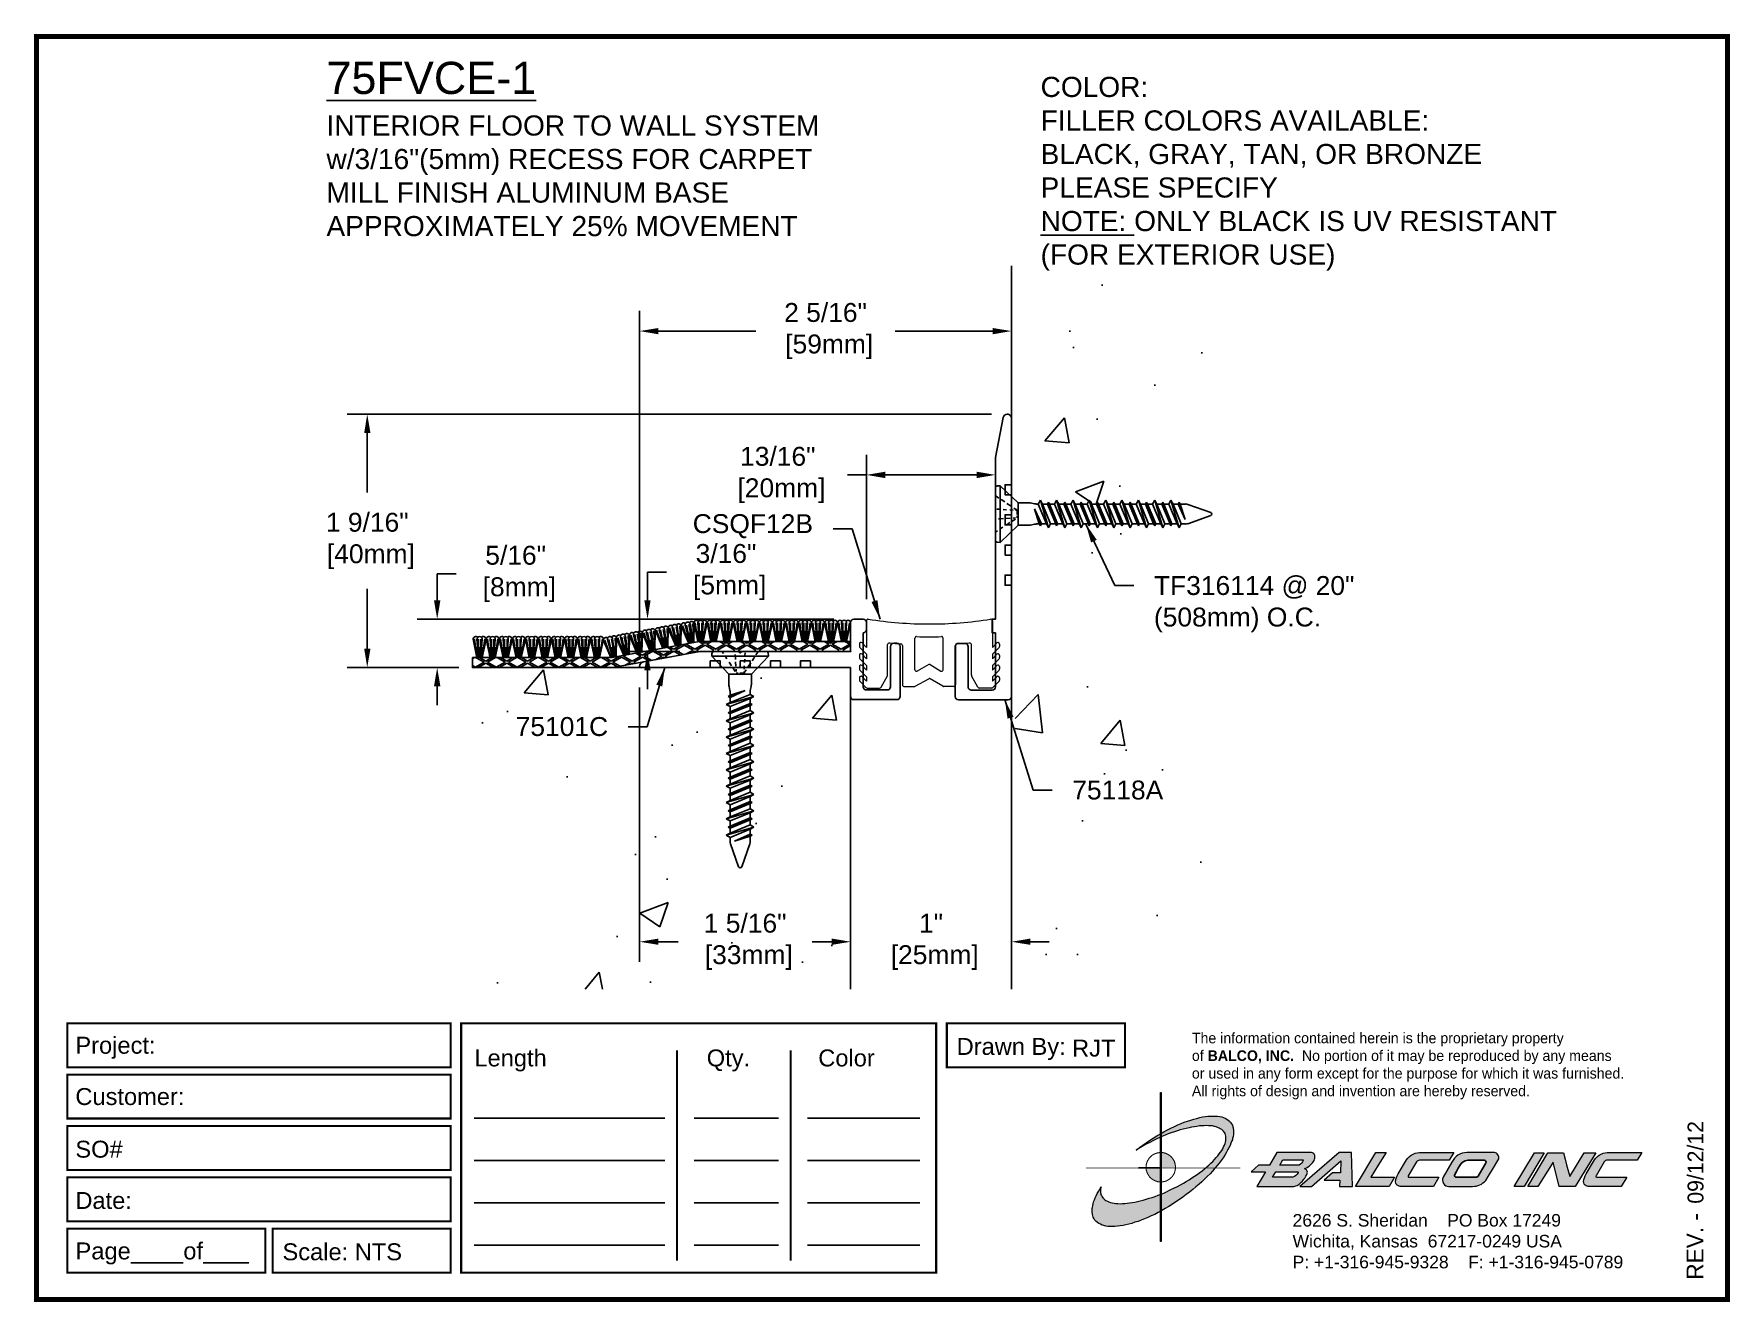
# Paper-space layout 'Layout1' of a CAD drawing. Header units: inches. Extents: x 0 to 10, y 0 to 7.5.
# The model-space entities are those that its viewports show. They can reach past a viewport. Long polylines and large blocks are cut down to what shows.
import ezdxf

# ---------------------------------------------------------------- set-up
doc = ezdxf.new("R2010")
doc.units = ezdxf.units.IN
doc.header["$MEASUREMENT"] = 0
for name, color, linetype in [('Anchors', 4, 'Continuous'), ('Border', 7, 'Continuous'), ('Conditions', 1, 'Continuous'), ('Dimensions', 3, 'Continuous'), ('Fillers', 2, 'Continuous'), ('Metals', 7, 'Continuous'), ('Text', 2, 'Continuous')]:
    doc.layers.add(name, color=color, linetype=linetype)
doc.styles.add('arial', font='arial.ttf')
doc.styles.add('Copyright', font='ERASDEMI.TTF')
doc.dimstyles.new('ARIAL', dxfattribs={"dimtxt": 0.1175, "dimasz": 0.1175, "dimexe": 0.125, "dimexo": 0.125, "dimgap": 0.125, "dimtad": 0, "dimtih": 1, "dimtoh": 1, "dimdec": 4, "dimzin": 0, "dimdsep": 46, "dimlunit": 4, "dimtxsty": 'arial', "dimcen": 0.09, "dimadec": 0, "dimazin": 0, "dimtfac": 1, "dimtdec": 4, "dimtofl": 0, "dimtmove": 0, "dimatfit": 3, "dimfxl": 0, "dimfrac": 2, "dimtolj": 1, "dimtzin": 0, "dimarcsym": 0})

psp = doc.layouts.get("Layout1")

# ---------------------------------------------------------------- texts
at = {"insert": (6.843, 1.591), "char_height": 0.0625, "width": 50.295, "attachment_point": 1, "style": 'Copyright'}
psp.add_mtext('The information contained herein is the proprietary property\\Pof {\\fEras Bold ITC|b0|i0|c0|p34;BALCO, INC.}  No portion of it may be reproduced by any means\\Por used in any form except for the purpose for which it was furnished.\\PAll rights of design and invention are hereby reserved.', dxfattribs=at)
at = {"layer": 'Border', "insert": (7.438, 0.52), "char_height": 0.074, "width": 2.3438, "attachment_point": 1, "style": 'arial'}
psp.add_mtext('2626 S. Sheridan    PO Box 17249\\PWichita, Kansas  67217-0249 USA \\PP: +1-316-945-9328    F: +1-316-945-0789', dxfattribs=at)

msp = doc.modelspace()

# ---------------------------------------------------------------- texts
at = {"layer": 'Text', "attachment_point": 1, "style": 'arial'}
for s, insert, char_height, width in [('{\\L75FVCE-1\\P\\H0.625x;\\lINTERIOR FLOOR TO WALL SYSTEM\\Pw/3/16"(5mm) RECESS FOR CARPET\\PMILL FINISH ALUMINUM BASE\\PAPPROXIMATELY 25% MOVEMENT}', (3.1114, 9.09464), 0.2, 3.375), ('COLOR:{\\L                        \\~\\P}FILLER COLORS AVAILABLE:\\PBLACK, GRAY, TAN, OR BRONZE\\PPLEASE SPECIFY\\P{\\LNOTE:} ONLY BLACK IS UV RESISTANT (FOR EXTERIOR USE)', (7.55218, 9.00098), 0.125, 3.2431711)]:
    msp.add_mtext(s, dxfattribs=dict(at, insert=insert, char_height=char_height, width=width))
at = {"layer": 'Text', "char_height": 0.1175, "style": 'arial'}
for s, insert, attachment_point in [('\\A1;CSQF12B', (6.13697, 6.13306), 9), ('TF316114 @ 20"\\P(508mm) O.C.', (8.25699, 5.89811), 1), ('\\A1;75101C', (4.863, 4.90256), 9), ('\\A1;75118A', (7.74923, 4.50777), 7)]:
    msp.add_mtext(s, dxfattribs=dict(at, insert=insert, attachment_point=attachment_point))

# ---------------------------------------------------------------- blocks, each defined once
blk = doc.blocks.new('ACADlogo')
h = blk.add_hatch(color=256)
h.paths.add_polyline_path([(-3.346, 1.223), (-3.351, 1.223), (-3.351, 0.979), (-3.346, 0.982)])
h.paths.add_polyline_path([(-3.346, 0.961), (-3.351, 0.959), (-3.351, 0.868), (-3.346, 0.868)])
h.paths.add_polyline_path([(-3.346, 0.777), (-3.351, 0.777), (-3.351, 0.699), (-3.351, 0.695), (-3.35, 0.695), (-3.346, 0.695)])
h.paths.add_polyline_path([(-3.346, 0.864), (-3.346, 0.868), (-3.35, 0.868), (-3.351, 0.868), (-3.351, 0.777), (-3.346, 0.777), (-3.346, 0.778), (-3.348, 0.778)])
h.paths.add_polyline_path([(-3.346, 0.524), (-3.351, 0.521), (-3.351, 0.342), (-3.346, 0.342)])
h.paths.add_polyline_path([(-3.346, 0.695), (-3.351, 0.695), (-3.351, 0.621), (-3.346, 0.623)])
h.paths.add_polyline_path([(-3.346, 0.623), (-3.351, 0.621), (-3.351, 0.521), (-3.346, 0.524)])
h.paths.add_polyline_path([(-3.346, 0.982), (-3.351, 0.979), (-3.351, 0.959), (-3.346, 0.961)])
h = blk.add_hatch(color=175)
h.paths.add_polyline_path([(-3.518, 0.573), (-3.534, 0.571), (-3.548, 0.569), (-3.562, 0.567), (-3.576, 0.567), (-3.589, 0.566), (-3.602, 0.567), (-3.614, 0.568), (-3.625, 0.569), (-3.636, 0.572), (-3.646, 0.574), (-3.656, 0.577), (-3.664, 0.581), (-3.673, 0.585), (-3.679, 0.589), (-3.685, 0.595), (-3.688, 0.598), (-3.691, 0.6), (-3.695, 0.607), (-3.699, 0.614), (-3.703, 0.621), (-3.704, 0.626), (-3.705, 0.631), (-3.706, 0.637), (-3.706, 0.642), (-3.705, 0.648), (-3.705, 0.653), (-3.703, 0.659), (-3.702, 0.665), (-3.71, 0.652), (-3.717, 0.639), (-3.725, 0.626), (-3.731, 0.613), (-3.737, 0.601), (-3.741, 0.589), (-3.746, 0.577), (-3.749, 0.566), (-3.751, 0.555), (-3.753, 0.544), (-3.754, 0.538), (-3.754, 0.533), (-3.755, 0.523), (-3.754, 0.513), (-3.753, 0.508), (-3.752, 0.503), (-3.75, 0.494), (-3.748, 0.486), (-3.743, 0.477), (-3.74, 0.473), (-3.738, 0.469), (-3.734, 0.465), (-3.73, 0.461), (-3.723, 0.455), (-3.715, 0.449), (-3.706, 0.445), (-3.695, 0.44), (-3.685, 0.437), (-3.674, 0.434), (-3.661, 0.432), (-3.648, 0.431), (-3.634, 0.431), (-3.62, 0.431), (-3.604, 0.433), (-3.588, 0.435), (-3.572, 0.438), (-3.556, 0.441), (-3.538, 0.445), (-3.52, 0.449), (-3.503, 0.456), (-3.483, 0.461), (-3.464, 0.469), (-3.445, 0.477), (-3.426, 0.485), (-3.406, 0.494), (-3.385, 0.503), (-3.364, 0.514), (-3.351, 0.521), (-3.351, 0.621), (-3.364, 0.616), (-3.382, 0.609), (-3.4, 0.603), (-3.418, 0.598), (-3.436, 0.592), (-3.453, 0.587), (-3.47, 0.583), (-3.486, 0.579), (-3.503, 0.576)])
h.paths.add_polyline_path([(-3.215, 0.687), (-3.251, 0.667), (-3.289, 0.649), (-3.327, 0.631), (-3.345, 0.623), (-3.346, 0.623), (-3.346, 0.524), (-3.343, 0.525), (-3.323, 0.537), (-3.302, 0.549), (-3.28, 0.563), (-3.259, 0.577), (-3.238, 0.59), (-3.218, 0.605), (-3.198, 0.62), (-3.179, 0.635), (-3.16, 0.65), (-3.141, 0.665), (-3.123, 0.681), (-3.106, 0.696), (-3.089, 0.712), (-3.074, 0.727), (-3.058, 0.743), (-3.043, 0.759), (-3.03, 0.775), (-3.028, 0.777), (-3.085, 0.777), (-3.091, 0.772), (-3.105, 0.761), (-3.118, 0.75), (-3.134, 0.739), (-3.149, 0.729), (-3.165, 0.718), (-3.182, 0.707), (-3.198, 0.697)])
h.paths.add_polyline_path([(-2.921, 1.009), (-2.922, 1.015), (-2.924, 1.02), (-2.926, 1.029), (-2.931, 1.038), (-2.934, 1.043), (-2.936, 1.047), (-2.94, 1.05), (-2.943, 1.054), (-2.951, 1.06), (-2.959, 1.066), (-2.968, 1.071), (-2.978, 1.075), (-2.989, 1.079), (-3, 1.081), (-3.013, 1.083), (-3.026, 1.084), (-3.04, 1.084), (-3.054, 1.084), (-3.07, 1.083), (-3.085, 1.081), (-3.102, 1.079), (-3.118, 1.075), (-3.136, 1.07), (-3.153, 1.066), (-3.171, 1.06), (-3.191, 1.054), (-3.21, 1.047), (-3.229, 1.039), (-3.248, 1.031), (-3.268, 1.022), (-3.289, 1.012), (-3.31, 1.002), (-3.33, 0.991), (-3.346, 0.982), (-3.346, 0.961), (-3.342, 0.962), (-3.323, 0.971), (-3.305, 0.978), (-3.287, 0.984), (-3.268, 0.991), (-3.251, 0.996), (-3.234, 1.002), (-3.216, 1.007), (-3.199, 1.011), (-3.182, 1.015), (-3.167, 1.018), (-3.15, 1.021), (-3.136, 1.023), (-3.121, 1.025), (-3.107, 1.026), (-3.093, 1.026), (-3.079, 1.027), (-3.067, 1.026), (-3.054, 1.026), (-3.043, 1.025), (-3.032, 1.022), (-3.022, 1.02), (-3.013, 1.016), (-3.004, 1.013), (-2.997, 1.009), (-2.989, 1.005), (-2.983, 0.999), (-2.98, 0.996), (-2.978, 0.994), (-2.973, 0.987), (-2.969, 0.981), (-2.967, 0.973), (-2.965, 0.965), (-2.964, 0.957), (-2.964, 0.949), (-2.964, 0.944), (-2.965, 0.94), (-2.967, 0.93), (-2.969, 0.921), (-2.973, 0.911), (-2.978, 0.901), (-2.983, 0.891), (-2.989, 0.881), (-2.996, 0.871), (-3.004, 0.86), (-3.012, 0.849), (-3.021, 0.838), (-3.032, 0.827), (-3.042, 0.816), (-3.053, 0.805), (-3.065, 0.794), (-3.077, 0.783), (-3.085, 0.777), (-3.028, 0.777), (-3.016, 0.791), (-3.004, 0.806), (-2.992, 0.822), (-2.981, 0.837), (-2.971, 0.852), (-2.962, 0.866), (-2.954, 0.882), (-2.946, 0.896), (-2.939, 0.91), (-2.934, 0.924), (-2.929, 0.938), (-2.926, 0.944), (-2.925, 0.951), (-2.922, 0.963), (-2.92, 0.975), (-2.92, 0.982), (-2.919, 0.987), (-2.92, 0.999), (-2.92, 1.005)])
h.paths.add_polyline_path([(-3.372, 0.966), (-3.393, 0.953), (-3.415, 0.94), (-3.435, 0.925), (-3.455, 0.911), (-3.475, 0.897), (-3.494, 0.882), (-3.468, 0.898), (-3.439, 0.915), (-3.41, 0.93), (-3.396, 0.938), (-3.38, 0.945), (-3.351, 0.959), (-3.351, 0.979)])
h = blk.add_hatch(color=256)
h.paths.add_polyline_path([(-3.268, 0.814), (-3.27, 0.819), (-3.273, 0.824), (-3.276, 0.828), (-3.279, 0.833), (-3.282, 0.837), (-3.286, 0.841), (-3.29, 0.845), (-3.294, 0.849), (-3.298, 0.852), (-3.303, 0.855), (-3.308, 0.858), (-3.313, 0.86), (-3.318, 0.863), (-3.323, 0.864), (-3.328, 0.866), (-3.334, 0.867), (-3.339, 0.868), (-3.345, 0.868), (-3.346, 0.868), (-3.346, 0.777), (-3.335, 0.777), (-3.262, 0.777), (-3.262, 0.781), (-3.262, 0.787), (-3.263, 0.792), (-3.264, 0.798), (-3.265, 0.803), (-3.266, 0.808)])
h.paths.add_polyline_path([(-3.351, 0.777), (-3.436, 0.777), (-3.435, 0.773), (-3.435, 0.768), (-3.434, 0.762), (-3.432, 0.757), (-3.431, 0.752), (-3.428, 0.747), (-3.426, 0.742), (-3.423, 0.737), (-3.42, 0.732), (-3.417, 0.728), (-3.414, 0.723), (-3.41, 0.719), (-3.406, 0.716), (-3.401, 0.712), (-3.397, 0.709), (-3.392, 0.706), (-3.387, 0.704), (-3.382, 0.701), (-3.377, 0.699), (-3.372, 0.698), (-3.367, 0.696), (-3.361, 0.695), (-3.356, 0.695), (-3.351, 0.695)])
h.paths.add_polyline_path([(-3.346, 0.868), (-3.35, 0.868), (-3.351, 0.868), (-3.351, 0.777), (-3.346, 0.777)])
h = blk.add_hatch(color=256)
h.paths.add_polyline_path([(-2.438, 0.844, 0.412988), (-2.461, 0.869), (-2.663, 0.869), (-2.707, 0.794), (-2.771, 0.794), (-2.815, 0.755), (-2.73, 0.755), (-2.781, 0.668), (-2.563, 0.668, 0.107996), (-2.538, 0.677, 0.108939), (-2.494, 0.724, 0.080345), (-2.483, 0.745, 0.419497), (-2.499, 0.773, 0.149928), (-2.447, 0.815, 0.134283)])
h.paths.add_polyline_path([(-2.507, 0.821, -0.209012), (-2.532, 0.794), (-2.538, 0.794), (-2.646, 0.794), (-2.627, 0.825), (-2.51, 0.825, -0.56619)], flags=16)
h.paths.add_polyline_path([(-2.538, 0.75, -0.241309), (-2.569, 0.722), (-2.688, 0.722), (-2.669, 0.755), (-2.541, 0.755, -0.56619)], flags=16)
for points in [[(-2.285, 0.819), (-2.287, 0.748), (-2.335, 0.748), (-2.383, 0.705), (-2.29, 0.705), (-2.292, 0.668), (-2.215, 0.668), (-2.221, 0.869), (-2.295, 0.869), (-2.527, 0.668), (-2.458, 0.668)], [(-2.018, 0.869), (-2.079, 0.869), (-2.198, 0.668), (-2, 0.668), (-1.968, 0.722), (-2.107, 0.722), (-2.085, 0.759), (-2.064, 0.794)], [(-1.617, 0.869), (-1.807, 0.869, 0.270182), (-1.896, 0.825), (-1.946, 0.742, 0.109019), (-1.961, 0.695, 0.340665), (-1.945, 0.672, 0.129907), (-1.923, 0.668), (-1.738, 0.668), (-1.706, 0.722), (-1.878, 0.722), (-1.882, 0.722, -0.601242), (-1.887, 0.731), (-1.838, 0.813, -0.253048), (-1.821, 0.823), (-1.645, 0.823)], [(-1.083, 0.867), (-1.14, 0.867), (-1.261, 0.667), (-1.26, 0.667), (-1.202, 0.667)], [(-0.96, 0.83), (-0.969, 0.867), (-1.061, 0.867), (-1.179, 0.667), (-1.12, 0.667), (-1.031, 0.812), (-0.995, 0.667), (-0.9, 0.667), (-0.778, 0.867), (-0.846, 0.867), (-0.931, 0.727), (-0.951, 0.795)], [(-0.507, 0.869), (-0.697, 0.869, 0.270182), (-0.786, 0.825), (-0.836, 0.742, 0.109019), (-0.85, 0.695, 0.340665), (-0.835, 0.672, 0.129907), (-0.812, 0.668), (-0.628, 0.668), (-0.595, 0.722), (-0.768, 0.722), (-0.772, 0.722, -0.601242), (-0.777, 0.731), (-0.728, 0.813, -0.253048), (-0.71, 0.823), (-0.534, 0.823)], [(-3.346, 0.623), (-3.351, 0.621), (-3.351, 0.521), (-3.346, 0.524)]]:
    blk.add_hatch(color=256).paths.add_polyline_path(points)
h = blk.add_hatch(color=256)
h.paths.add_polyline_path([(-1.377, 0.868), (-1.383, 0.868), (-1.383, 0.868), (-1.44, 0.868), (-1.492, 0.868), (-1.541, 0.868, 0.297712), (-1.628, 0.811), (-1.68, 0.723, 0.585116), (-1.646, 0.668), (-1.506, 0.668, 0.210586), (-1.429, 0.703), (-1.415, 0.726), (-1.389, 0.769), (-1.352, 0.831, 0.4352)])
h.paths.add_polyline_path([(-1.437, 0.823, -0.603783), (-1.428, 0.805), (-1.431, 0.801), (-1.434, 0.796), (-1.438, 0.789), (-1.474, 0.728, -0.229001), (-1.489, 0.722), (-1.494, 0.722), (-1.501, 0.722), (-1.597, 0.722), (-1.604, 0.722, -0.492401), (-1.613, 0.734), (-1.601, 0.757), (-1.591, 0.775), (-1.582, 0.791, -0.238368), (-1.535, 0.823)], flags=16)
for q in [(-3.48, 0.777), (-3.351, 0.642)]:
    blk.add_line((-3.351, 0.777), q)
at = {"color": 7, "lineweight": 0}
for points in [[(-3.351, 1.223), (-3.346, 1.223), (-3.346, 0.342), (-3.351, 0.342), (-3.351, 1.223)], [(-2.292, 0.668), (-2.215, 0.668), (-2.221, 0.869), (-2.295, 0.869), (-2.527, 0.668), (-2.458, 0.668), (-2.285, 0.819), (-2.287, 0.748), (-2.286, 0.748), (-2.335, 0.748), (-2.383, 0.705), (-2.29, 0.705), (-2.292, 0.668), (-2.292, 0.668)], [(-2.198, 0.668), (-2.079, 0.869), (-2.018, 0.869), (-2.064, 0.794), (-2.085, 0.759), (-2.107, 0.722), (-1.968, 0.722), (-2, 0.668), (-2.198, 0.668), (-2.198, 0.668)], [(-1.383, 0.868), (-1.383, 0.868)], [(-1.261, 0.667), (-1.14, 0.867), (-1.083, 0.867), (-1.202, 0.667), (-1.26, 0.667), (-1.261, 0.667), (-1.261, 0.667)], [(-0.9, 0.667), (-0.995, 0.667), (-1.031, 0.812), (-1.12, 0.667), (-1.179, 0.667), (-1.061, 0.867), (-0.969, 0.867), (-0.96, 0.83), (-0.951, 0.795), (-0.931, 0.727), (-0.846, 0.867), (-0.778, 0.867), (-0.9, 0.667), (-0.9, 0.667)]]:
    blk.add_lwpolyline(points, dxfattribs=at)
at = {"color": 175, "lineweight": 0}
blk.add_lwpolyline([(-2.926, 1.029), (-2.924, 1.02), (-2.922, 1.015), (-2.921, 1.009), (-2.92, 1.005), (-2.92, 0.999), (-2.919, 0.987), (-2.92, 0.982), (-2.92, 0.975), (-2.922, 0.963), (-2.925, 0.951), (-2.926, 0.944), (-2.929, 0.938), (-2.934, 0.924), (-2.939, 0.91), (-2.946, 0.896), (-2.954, 0.882), (-2.962, 0.866), (-2.971, 0.852), (-2.981, 0.837), (-2.992, 0.822), (-3.004, 0.806), (-3.016, 0.791), (-3.03, 0.775), (-3.043, 0.759), (-3.058, 0.743), (-3.074, 0.727), (-3.089, 0.712), (-3.106, 0.696), (-3.123, 0.681), (-3.141, 0.665), (-3.16, 0.65), (-3.179, 0.635), (-3.198, 0.62), (-3.218, 0.605), (-3.238, 0.59), (-3.259, 0.577), (-3.28, 0.563), (-3.302, 0.549), (-3.323, 0.537), (-3.343, 0.525), (-3.364, 0.514), (-3.385, 0.503), (-3.406, 0.494), (-3.426, 0.485), (-3.445, 0.477), (-3.464, 0.469), (-3.483, 0.461), (-3.503, 0.456), (-3.52, 0.449), (-3.538, 0.445), (-3.556, 0.441), (-3.572, 0.438), (-3.588, 0.435), (-3.604, 0.433), (-3.62, 0.431), (-3.634, 0.431), (-3.648, 0.431), (-3.661, 0.432), (-3.674, 0.434), (-3.685, 0.437), (-3.695, 0.44), (-3.706, 0.445), (-3.715, 0.449), (-3.723, 0.455), (-3.73, 0.461), (-3.734, 0.465), (-3.738, 0.469), (-3.74, 0.473), (-3.743, 0.477), (-3.748, 0.486), (-3.75, 0.494), (-3.752, 0.503), (-3.753, 0.508), (-3.754, 0.513), (-3.755, 0.523), (-3.754, 0.533), (-3.754, 0.538), (-3.753, 0.544), (-3.751, 0.555), (-3.749, 0.566), (-3.746, 0.577), (-3.741, 0.589), (-3.737, 0.601), (-3.731, 0.613), (-3.725, 0.626), (-3.717, 0.639), (-3.71, 0.652), (-3.702, 0.665), (-3.703, 0.659), (-3.705, 0.653), (-3.705, 0.648), (-3.706, 0.642), (-3.706, 0.637), (-3.705, 0.631), (-3.704, 0.626), (-3.703, 0.621), (-3.699, 0.614), (-3.695, 0.607), (-3.691, 0.6), (-3.688, 0.598), (-3.685, 0.595), (-3.679, 0.589), (-3.673, 0.585), (-3.664, 0.581), (-3.656, 0.577), (-3.646, 0.574), (-3.636, 0.572), (-3.625, 0.569), (-3.614, 0.568), (-3.602, 0.567), (-3.589, 0.566), (-3.576, 0.567), (-3.562, 0.567), (-3.548, 0.569), (-3.534, 0.571), (-3.518, 0.573), (-3.503, 0.576), (-3.486, 0.579), (-3.47, 0.583), (-3.453, 0.587), (-3.436, 0.592), (-3.418, 0.598), (-3.4, 0.603), (-3.382, 0.609), (-3.364, 0.616), (-3.345, 0.623), (-3.327, 0.631), (-3.289, 0.649), (-3.251, 0.667), (-3.215, 0.687), (-3.198, 0.697), (-3.182, 0.707), (-3.165, 0.718), (-3.149, 0.729), (-3.134, 0.739), (-3.118, 0.75), (-3.105, 0.761), (-3.091, 0.772), (-3.077, 0.783), (-3.065, 0.794), (-3.053, 0.805), (-3.042, 0.816), (-3.032, 0.827), (-3.021, 0.838), (-3.012, 0.849), (-3.004, 0.86), (-2.996, 0.871), (-2.989, 0.881), (-2.983, 0.891), (-2.978, 0.901), (-2.973, 0.911), (-2.969, 0.921), (-2.967, 0.93), (-2.965, 0.94), (-2.964, 0.944), (-2.964, 0.949), (-2.964, 0.957), (-2.965, 0.965), (-2.967, 0.973), (-2.969, 0.981), (-2.973, 0.987), (-2.978, 0.994), (-2.98, 0.996), (-2.983, 0.999), (-2.989, 1.005), (-2.997, 1.009), (-3.004, 1.013), (-3.013, 1.016), (-3.022, 1.02), (-3.032, 1.022), (-3.043, 1.025), (-3.054, 1.026), (-3.067, 1.026), (-3.079, 1.027), (-3.093, 1.026), (-3.107, 1.026), (-3.121, 1.025), (-3.136, 1.023), (-3.15, 1.021), (-3.167, 1.018), (-3.182, 1.015), (-3.199, 1.011), (-3.216, 1.007), (-3.234, 1.002), (-3.251, 0.996), (-3.268, 0.991), (-3.287, 0.984), (-3.305, 0.978), (-3.323, 0.971), (-3.342, 0.962), (-3.38, 0.945), (-3.396, 0.938), (-3.41, 0.93), (-3.439, 0.915), (-3.468, 0.898), (-3.494, 0.882), (-3.475, 0.897), (-3.455, 0.911), (-3.435, 0.925), (-3.415, 0.94), (-3.393, 0.953), (-3.372, 0.966), (-3.351, 0.979), (-3.33, 0.991), (-3.31, 1.002), (-3.289, 1.012), (-3.268, 1.022), (-3.248, 1.031), (-3.229, 1.039), (-3.21, 1.047), (-3.191, 1.054), (-3.171, 1.06), (-3.153, 1.066), (-3.136, 1.07), (-3.118, 1.075), (-3.102, 1.079), (-3.085, 1.081), (-3.07, 1.083), (-3.054, 1.084), (-3.04, 1.084), (-3.026, 1.084), (-3.013, 1.083), (-3, 1.081), (-2.989, 1.079), (-2.978, 1.075), (-2.968, 1.071), (-2.959, 1.066), (-2.951, 1.06), (-2.943, 1.054), (-2.94, 1.05), (-2.936, 1.047), (-2.934, 1.043), (-2.931, 1.038), (-2.926, 1.029), (-2.926, 1.029)], dxfattribs=at)
at = {"color": 7, "lineweight": 0, "const_width": 0.0064}
blk.add_lwpolyline([(-3.262, 0.781), (-3.262, 0.787), (-3.263, 0.792), (-3.264, 0.798), (-3.265, 0.803), (-3.266, 0.808), (-3.268, 0.814), (-3.27, 0.819), (-3.273, 0.824), (-3.276, 0.828), (-3.279, 0.833), (-3.282, 0.837), (-3.286, 0.841), (-3.29, 0.845), (-3.294, 0.849), (-3.298, 0.852), (-3.303, 0.855), (-3.308, 0.858), (-3.313, 0.86), (-3.318, 0.863), (-3.323, 0.864), (-3.328, 0.866), (-3.334, 0.867), (-3.339, 0.868), (-3.345, 0.868), (-3.35, 0.868), (-3.356, 0.868), (-3.361, 0.867), (-3.367, 0.866), (-3.372, 0.865), (-3.377, 0.863), (-3.382, 0.862), (-3.387, 0.859), (-3.392, 0.857), (-3.397, 0.854), (-3.401, 0.851), (-3.406, 0.847), (-3.41, 0.843), (-3.414, 0.839), (-3.417, 0.835), (-3.42, 0.831), (-3.423, 0.826), (-3.426, 0.821), (-3.428, 0.816), (-3.431, 0.811), (-3.432, 0.806), (-3.434, 0.801), (-3.435, 0.795), (-3.435, 0.79), (-3.436, 0.784), (-3.436, 0.779), (-3.435, 0.773), (-3.435, 0.768), (-3.434, 0.762), (-3.432, 0.757), (-3.431, 0.752), (-3.428, 0.747), (-3.426, 0.742), (-3.423, 0.737), (-3.42, 0.732), (-3.417, 0.728), (-3.414, 0.723), (-3.41, 0.719), (-3.406, 0.716), (-3.401, 0.712), (-3.397, 0.709), (-3.392, 0.706), (-3.387, 0.704), (-3.382, 0.701), (-3.377, 0.699), (-3.372, 0.698), (-3.367, 0.696), (-3.361, 0.695), (-3.356, 0.695), (-3.35, 0.695), (-3.345, 0.695), (-3.339, 0.695), (-3.334, 0.696), (-3.328, 0.697), (-3.323, 0.698), (-3.318, 0.7), (-3.313, 0.702), (-3.308, 0.705), (-3.303, 0.708), (-3.298, 0.711), (-3.294, 0.714), (-3.29, 0.718), (-3.286, 0.721), (-3.282, 0.726), (-3.279, 0.73), (-3.276, 0.734), (-3.273, 0.739), (-3.27, 0.744), (-3.268, 0.749), (-3.266, 0.754), (-3.265, 0.76), (-3.264, 0.765), (-3.263, 0.77), (-3.262, 0.776), (-3.262, 0.781)], dxfattribs=at)
at = {"color": 7, "lineweight": 0}
for points in [[(-2.447, 0.815, 0.130368), (-2.438, 0.843, 0.448367), (-2.463, 0.869), (-2.663, 0.869), (-2.707, 0.794), (-2.771, 0.794), (-2.815, 0.755), (-2.73, 0.755), (-2.781, 0.668), (-2.563, 0.668, 0.107996), (-2.538, 0.677, 0.108939), (-2.494, 0.724, 0.077395), (-2.484, 0.744, 0.430878), (-2.499, 0.773, 0.149928)], [(-2.507, 0.821, -0.209012), (-2.532, 0.794), (-2.538, 0.794), (-2.646, 0.794), (-2.627, 0.825), (-2.512, 0.825), (-2.509, 0.825, -0.531288)], [(-1.838, 0.813), (-1.887, 0.731, 0.587385), (-1.882, 0.722), (-1.878, 0.722), (-1.706, 0.722), (-1.738, 0.668), (-1.923, 0.668, -0.129907), (-1.945, 0.672, -0.349839), (-1.961, 0.696, -0.107341), (-1.946, 0.742), (-1.896, 0.825, -0.270182), (-1.807, 0.869), (-1.617, 0.869), (-1.645, 0.823), (-1.821, 0.823, 0.252436)], [(-1.68, 0.723, 0.585116), (-1.646, 0.668), (-1.506, 0.668, 0.210586), (-1.429, 0.703), (-1.415, 0.726), (-1.389, 0.769), (-1.352, 0.831, 0.4352), (-1.377, 0.868), (-1.383, 0.868), (-1.383, 0.868), (-1.44, 0.868), (-1.492, 0.868), (-1.541, 0.868, 0.297712), (-1.628, 0.811)], [(-0.728, 0.813), (-0.777, 0.731, 0.587385), (-0.772, 0.722), (-0.768, 0.722), (-0.595, 0.722), (-0.628, 0.668), (-0.812, 0.668, -0.129907), (-0.835, 0.672, -0.349839), (-0.85, 0.696, -0.107341), (-0.836, 0.742), (-0.786, 0.825, -0.270182), (-0.697, 0.869), (-0.507, 0.869), (-0.534, 0.823), (-0.71, 0.823, 0.252436)], [(-2.569, 0.722), (-2.688, 0.722), (-2.669, 0.755), (-2.543, 0.755), (-2.54, 0.755, -0.531288), (-2.538, 0.75, -0.241309)]]:
    blk.add_lwpolyline(points, format="xyb", close=True, dxfattribs=at)
blk.add_lwpolyline([(-1.437, 0.823), (-1.535, 0.823, 0.238368), (-1.582, 0.791), (-1.591, 0.775), (-1.601, 0.757), (-1.613, 0.734, 0.490298), (-1.604, 0.722), (-1.597, 0.722), (-1.501, 0.722), (-1.494, 0.722), (-1.489, 0.722, 0.229001), (-1.474, 0.728), (-1.438, 0.789), (-1.434, 0.796), (-1.431, 0.801), (-1.428, 0.805, 0.603783)], format="xyb", close=True)
blk.add_lwpolyline([(-2.879, 0.777, 0.00455, 0.00455, 0), (-3.791, 0.777, 0.00183, 0.00183, 0), (-3.791, 0.777, 0.00183, 0.00183, 0)], format="xyseb", dxfattribs=at)
blk = doc.blocks.new('Quantity Data')
at = {"layer": 'Border', "color": 253}
for p, q in [((2.755, 1.254), (3.881, 1.254)), ((4.054, 1.254), (4.553, 1.254)), ((4.725, 1.254), (5.389, 1.254)), ((2.755, 1.004), (3.881, 1.004)), ((4.054, 1.004), (4.553, 1.004)), ((4.725, 1.004), (5.389, 1.004)), ((2.755, 0.754), (3.881, 0.754)), ((4.054, 0.754), (4.553, 0.754)), ((4.725, 0.754), (5.389, 0.754)), ((2.755, 0.504), (3.881, 0.504)), ((4.054, 0.504), (4.553, 0.504)), ((4.725, 0.504), (5.389, 0.504))]:
    blk.add_line(p, q, dxfattribs=at)
at = {"layer": 'Border', "const_width": 0.0125}
blk.add_lwpolyline([(5.485, 0.341), (2.678, 0.341), (2.678, 1.813), (5.485, 1.813)], close=True, dxfattribs=at)
for points in [[(3.953, 1.653), (3.953, 0.412)], [(4.625, 1.653), (4.625, 0.412)]]:
    blk.add_lwpolyline(points, dxfattribs=at)
at = {"layer": 'Border', "style": 'arial'}
for s, p in [('Length', (2.756, 1.559)), ('Qty.', (4.129, 1.559)), ('Color', (4.788, 1.559))]:
    blk.add_text(s, height=0.1, dxfattribs=at).set_placement(p)
blk = doc.blocks.new('Drawn By')
at = {"layer": 'Border', "const_width": 0.0125}
blk.add_lwpolyline([(5.38, 1.813), (6.432, 1.813), (6.432, 1.554), (5.38, 1.554)], close=True, dxfattribs=at)
at = {"layer": 'Border', "style": 'arial'}
blk.add_text('Drawn By: ', height=0.1, dxfattribs=at).set_placement((5.438, 1.627))
blk.add_attdef('XXX', (6.12, 1.617), '', height=0.1, dxfattribs=at)
blk = doc.blocks.new('Project Info')
at = {"layer": 'Border', "const_width": 0.0125}
for points in [[(0.182, 1.813), (2.448, 1.813), (2.448, 1.554), (0.182, 1.554)], [(0.182, 1.51), (2.448, 1.51), (2.448, 1.251), (0.182, 1.251)], [(0.182, 1.207), (2.448, 1.207), (2.448, 0.947), (0.182, 0.947)], [(0.182, 0.904), (2.448, 0.904), (2.448, 0.644), (0.182, 0.644)], [(0.182, 0.6), (1.352, 0.6), (1.352, 0.341), (0.182, 0.341)], [(1.396, 0.6), (2.448, 0.6), (2.448, 0.341), (1.396, 0.341)]]:
    blk.add_lwpolyline(points, close=True, dxfattribs=at)
at = {"layer": 'Border', "style": 'arial'}
for s, p in [('Project:', (0.23, 1.634)), ('Customer:', (0.23, 1.331)), ('SO#', (0.23, 1.02)), ('Date:', (0.23, 0.717)), ('Page%%u        %%uof%%u       ', (0.231, 0.419)), ('Scale: NTS', (1.454, 0.414))]:
    blk.add_text(s, height=0.1, dxfattribs=at).set_placement(p)
blk = doc.blocks.new('REV')
at = {"style": 'Copyright'}
blk.add_text('REV. -', height=0.1, rotation=90, dxfattribs=at).set_placement((-0.142, 0.117))
at = {"style": 'Copyright', "flags": 4}
blk.add_attdef('REVISIONDATE', (-0.142, 0.566), '', height=0.0938, rotation=90, dxfattribs=at)
blk = doc.blocks.new('75101C')
at = {"linetype": 'ByBlock'}
blk.add_line((0.392, 0.333), (0.787, 0.333), dxfattribs=at)
for p, q in [((0.441, 0.332), (0.441, 0.332)), ((1.443, 0.295), (1.443, 0.295))]:
    blk.add_line(p, q)
blk.add_lwpolyline([(0.33, 0.233), (0.58, 0.233), (0.58, 0.273), (0.642, 0.273), (0.642, 0.233), (0.767, 0.233), (0.767, 0.273), (0.829, 0.273), (0.829, 0.233), (0.954, 0.233), (0.954, 0.273), (1.016, 0.273), (1.016, 0.233), (1.141, 0.233), (1.141, 0.273), (1.203, 0.273), (1.203, 0.233), (1.642, 0.233), (1.642, 0.238, 0.361139), (1.618, 0.267), (1.267, 0.333), (1.027, 0.333), (1.017, 0.323), (1.007, 0.333), (0.33, 0.333), (0.33, 0.513, 0.414214), (0.31, 0.533), (0.252, 0.533, 0.414214), (0.232, 0.513), (0.232, 0.468, 0.414214), (0.252, 0.448), (0.252, 0.113, -0.414214), (0.232, 0.093), (0.102, 0.093, -0.414214), (0.082, 0.113), (0.082, 0.363, 0.414214), (0.062, 0.383), (0.042, 0.383, 0.414214), (0.022, 0.363), (0.022, 0.053, 0.414214), (0.042, 0.033), (0.31, 0.033, 0.414214), (0.33, 0.053)], format="xyb", close=True)
for p in [(0.33, 0.333), (1.642, 0.238)]:
    blk.add_point(p, dxfattribs=at)
blk = doc.blocks.new('TF316114')
for p, q in [((-0.163, 0), (0.163, 0)), ((-0.104, -0.013), (-0.113, 0)), ((-0.176, -0.029), (-0.175, -0.01)), ((-0.176, -0.029), (0.176, -0.029)), ((-0.176, -0.029), (-0.07, -0.141)), ((-0.082, -0.047), (-0.091, -0.032)), ((-0.053, -0.09), (-0.069, -0.066)), ((-0.031, -0.125), (-0.044, -0.104)), ((-0.031, -0.005), (-0.031, 0)), ((-0.03, -0.026), (-0.03, -0.019)), ((-0.028, -0.051), (-0.029, -0.032)), ((-0.026, -0.091), (-0.028, -0.065)), ((0.025, -0.11), (0.026, -0.09)), ((0.027, -0.07), (0.029, -0.048)), ((0.03, -0.026), (0.031, -0.008)), ((0.066, -0.071), (0.049, -0.098)), ((0.07, -0.141), (0.176, -0.029)), ((0.09, -0.035), (0.075, -0.058)), ((0.11, -0.005), (0.098, -0.022)), ((0.176, -0.029), (0.175, -0.01)), ((-0.07, -0.141), (-0.07, -0.208)), ((-0.07, -0.141), (0.07, -0.141)), ((-0.024, -0.126), (-0.025, -0.11)), ((-0.024, -0.135), (-0.011, -0.135)), ((-0.002, -0.135), (0.018, -0.135)), ((0.037, -0.115), (0.024, -0.135)), ((0.024, -0.135), (0.025, -0.125)), ((0.07, -0.141), (0.07, -0.208)), ((-0.086, -0.33), (0.086, -0.28)), ((-0.074, -0.28), (0.032, -0.243)), ((-0.074, -0.28), (-0.062, -0.273)), ((-0.074, -0.28), (-0.062, -0.286)), ((-0.069, -0.218), (-0.063, -0.244)), ((0.032, -0.243), (-0.062, -0.286)), ((-0.062, -0.273), (0.032, -0.243)), ((-0.062, -0.253), (-0.062, -0.273)), ((0.062, -0.267), (-0.062, -0.317)), ((-0.062, -0.286), (-0.062, -0.317)), ((0.062, -0.293), (-0.062, -0.343)), ((0.062, -0.253), (0.062, -0.267)), ((0.086, -0.28), (0.062, -0.267)), ((0.086, -0.28), (0.062, -0.293)), ((0.062, -0.293), (0.062, -0.324)), ((0.069, -0.218), (0.063, -0.244)), ((-0.086, -0.33), (-0.062, -0.317)), ((-0.086, -0.33), (-0.062, -0.343)), ((-0.086, -0.432), (0.086, -0.381)), ((-0.086, -0.432), (-0.062, -0.419)), ((-0.074, -0.381), (0.074, -0.33)), ((-0.074, -0.381), (-0.062, -0.375)), ((-0.074, -0.381), (-0.062, -0.387)), ((-0.062, -0.375), (0.062, -0.324)), ((0.062, -0.337), (-0.062, -0.387)), ((-0.062, -0.343), (-0.062, -0.375)), ((0.062, -0.368), (-0.062, -0.419)), ((-0.062, -0.387), (-0.062, -0.419)), ((0.062, -0.394), (-0.062, -0.445)), ((0.074, -0.33), (0.062, -0.324)), ((0.074, -0.33), (0.062, -0.337)), ((0.062, -0.337), (0.062, -0.368)), ((0.086, -0.381), (0.062, -0.368)), ((0.086, -0.381), (0.062, -0.394)), ((0.062, -0.394), (0.062, -0.426)), ((-0.086, -0.432), (-0.062, -0.445)), ((-0.086, -0.534), (0.086, -0.483)), ((-0.086, -0.534), (-0.062, -0.521)), ((-0.074, -0.483), (0.074, -0.432)), ((-0.074, -0.483), (-0.062, -0.477)), ((-0.074, -0.483), (-0.062, -0.489)), ((-0.062, -0.477), (0.062, -0.426)), ((0.062, -0.438), (-0.062, -0.489)), ((-0.062, -0.445), (-0.062, -0.477)), ((0.062, -0.47), (-0.062, -0.521)), ((-0.062, -0.489), (-0.062, -0.521)), ((0.062, -0.496), (-0.062, -0.546)), ((-0.062, -0.578), (0.062, -0.527)), ((0.074, -0.432), (0.062, -0.426)), ((0.074, -0.432), (0.062, -0.438)), ((0.062, -0.438), (0.062, -0.47)), ((0.086, -0.483), (0.062, -0.47)), ((0.086, -0.483), (0.062, -0.496)), ((0.062, -0.496), (0.062, -0.527)), ((0.074, -0.534), (0.062, -0.527)), ((-0.086, -0.534), (-0.062, -0.546)), ((-0.086, -0.635), (0.086, -0.584)), ((-0.086, -0.635), (-0.062, -0.622)), ((-0.074, -0.584), (0.074, -0.534)), ((-0.074, -0.584), (-0.062, -0.578)), ((-0.074, -0.584), (-0.062, -0.59)), ((0.062, -0.54), (-0.062, -0.59)), ((-0.062, -0.546), (-0.062, -0.578)), ((0.062, -0.571), (-0.062, -0.622)), ((-0.062, -0.59), (-0.062, -0.622)), ((0.062, -0.597), (-0.062, -0.648)), ((-0.062, -0.68), (0.062, -0.629)), ((0.074, -0.534), (0.062, -0.54)), ((0.062, -0.54), (0.062, -0.571)), ((0.086, -0.584), (0.062, -0.571)), ((0.086, -0.584), (0.062, -0.597)), ((0.062, -0.597), (0.062, -0.629)), ((0.074, -0.635), (0.062, -0.629)), ((-0.086, -0.635), (-0.062, -0.648)), ((-0.086, -0.737), (0.086, -0.686)), ((-0.086, -0.737), (-0.062, -0.724)), ((-0.086, -0.737), (-0.062, -0.75)), ((-0.074, -0.686), (0.074, -0.635)), ((-0.074, -0.686), (-0.062, -0.68)), ((-0.074, -0.686), (-0.062, -0.692)), ((-0.074, -0.787), (0.074, -0.737)), ((0.062, -0.641), (-0.062, -0.692)), ((-0.062, -0.648), (-0.062, -0.68)), ((0.062, -0.673), (-0.062, -0.724)), ((-0.062, -0.692), (-0.062, -0.724)), ((0.062, -0.699), (-0.062, -0.75)), ((-0.062, -0.781), (0.062, -0.73)), ((0.074, -0.635), (0.062, -0.641)), ((0.062, -0.641), (0.062, -0.673)), ((0.086, -0.686), (0.062, -0.673)), ((0.086, -0.686), (0.062, -0.699)), ((0.062, -0.699), (0.062, -0.73)), ((0.074, -0.737), (0.062, -0.73)), ((0.074, -0.737), (0.062, -0.743)), ((-0.086, -0.838), (0.086, -0.787)), ((-0.086, -0.838), (-0.062, -0.825)), ((-0.086, -0.838), (-0.062, -0.851)), ((-0.074, -0.787), (-0.062, -0.781)), ((-0.074, -0.787), (-0.062, -0.794)), ((-0.074, -0.889), (0.074, -0.838)), ((0.062, -0.743), (-0.062, -0.794)), ((-0.062, -0.75), (-0.062, -0.781)), ((0.062, -0.774), (-0.062, -0.825)), ((-0.062, -0.794), (-0.062, -0.825)), ((0.062, -0.8), (-0.062, -0.851)), ((-0.062, -0.883), (0.062, -0.832)), ((0.062, -0.743), (0.062, -0.774)), ((0.086, -0.787), (0.062, -0.774)), ((0.086, -0.787), (0.062, -0.8)), ((0.062, -0.8), (0.062, -0.832)), ((0.074, -0.838), (0.062, -0.832)), ((0.074, -0.838), (0.062, -0.844)), ((-0.086, -0.94), (0.086, -0.889)), ((-0.086, -0.94), (-0.062, -0.927)), ((-0.086, -0.94), (-0.062, -0.953)), ((-0.074, -0.889), (-0.062, -0.883)), ((-0.074, -0.889), (-0.062, -0.895)), ((-0.074, -0.991), (0.074, -0.94)), ((0.062, -0.844), (-0.062, -0.895)), ((-0.062, -0.851), (-0.062, -0.883)), ((0.062, -0.876), (-0.062, -0.927)), ((-0.062, -0.895), (-0.062, -0.927)), ((0.062, -0.902), (-0.062, -0.953)), ((-0.062, -0.984), (0.062, -0.934)), ((0.062, -0.946), (-0.062, -0.997)), ((0.062, -0.844), (0.062, -0.876)), ((0.086, -0.889), (0.062, -0.876)), ((0.086, -0.889), (0.062, -0.902)), ((0.062, -0.902), (0.062, -0.934)), ((0.074, -0.94), (0.062, -0.934)), ((0.074, -0.94), (0.062, -0.946)), ((0.062, -0.946), (0.062, -0.978)), ((-0.086, -1.041), (0.086, -0.991)), ((-0.086, -1.041), (-0.062, -1.028)), ((-0.086, -1.041), (-0.062, -1.054)), ((-0.074, -0.991), (-0.062, -0.984)), ((-0.074, -0.991), (-0.062, -0.997)), ((-0.074, -1.092), (0.074, -1.041)), ((-0.062, -0.953), (-0.062, -0.984)), ((0.062, -0.978), (-0.062, -1.028)), ((-0.062, -0.997), (-0.062, -1.028)), ((0.062, -1.003), (-0.062, -1.054)), ((-0.062, -1.086), (0.062, -1.035)), ((0.062, -1.047), (-0.062, -1.098)), ((-0.062, -1.054), (-0.062, -1.086)), ((0.086, -0.991), (0.062, -0.978)), ((0.086, -0.991), (0.062, -1.003)), ((0.062, -1.003), (0.062, -1.035)), ((0.074, -1.041), (0.062, -1.035)), ((0.074, -1.041), (0.062, -1.047)), ((0.062, -1.047), (0.062, -1.079)), ((-0.086, -1.143), (0.086, -1.092)), ((-0.086, -1.143), (-0.062, -1.13)), ((-0.086, -1.143), (-0.062, -1.156)), ((-0.074, -1.092), (-0.062, -1.086)), ((-0.074, -1.092), (-0.062, -1.098)), ((0.062, -1.079), (-0.062, -1.13)), ((-0.062, -1.098), (-0.062, -1.13)), ((0.062, -1.105), (-0.062, -1.156)), ((-0.062, -1.156), (-0.062, -1.182)), ((-0.034, -1.18), (0.062, -1.137)), ((-0.034, -1.18), (0.074, -1.143)), ((0.062, -1.149), (-0.034, -1.18)), ((0.086, -1.092), (0.062, -1.079)), ((0.086, -1.092), (0.062, -1.105)), ((0.062, -1.105), (0.062, -1.137)), ((0.074, -1.143), (0.062, -1.137)), ((0.074, -1.143), (0.062, -1.149)), ((0.062, -1.149), (0.062, -1.182)), ((-0.06, -1.197), (-0.01, -1.34)), ((0.06, -1.197), (0.01, -1.34))]:
    blk.add_line(p, q)
for centre, radius, start, end in [((-0.163, -0.011), 0.0112, 90, 175), ((0.163, -0.011), 0.0112, 5, 90), ((-0.023, -0.208), 0.0465, 180, 191.9357), ((0.023, -0.208), 0.0465, 348.0643, 0), ((-0.109, -0.253), 0.0465, 0, 11.9357), ((0.109, -0.253), 0.0465, 168.0643, 180), ((-0.016, -1.182), 0.0465, 180, 199.3058), ((0.016, -1.182), 0.0465, 340.6942, 0), ((0, -1.335), 0.0106, 204.1001, 335.8999)]:
    blk.add_arc(centre, radius, start, end)
blk = doc.blocks.new('*D2')
at = {"layer": 'Defpoints', "color": 0}
for p in [(6.371, 3.625), (6.371, 3.33), (7.371, 3.33)]:
    blk.add_point(p, dxfattribs=at)
at = {"layer": 'Dimensions', "color": 0, "lineweight": -2}
for p, q in [((6.371, 3.455), (6.371, 3.75)), ((7.371, 3.455), (7.371, 3.75)), ((6.254, 3.625), (6.136, 3.625)), ((7.489, 3.625), (7.606, 3.625))]:
    blk.add_line(p, q, dxfattribs=at)
at = {"layer": 'Dimensions', "color": 0}
for points in [[(6.254, 3.645), (6.254, 3.606), (6.371, 3.625)], [(7.489, 3.645), (7.489, 3.606), (7.371, 3.625)]]:
    blk.add_solid(points, dxfattribs=at)
at = {"layer": 'Dimensions', "color": 0, "insert": (6.871, 3.625), "char_height": 0.1175, "attachment_point": 5, "style": 'arial'}
blk.add_mtext('\\A1;1"\\P [25mm]', dxfattribs=at)
blk = doc.blocks.new('*D3')
at = {"layer": 'Defpoints', "color": 0}
for p in [(5.059, 5.33), (5.059, 3.625), (6.371, 3.33)]:
    blk.add_point(p, dxfattribs=at)
at = {"layer": 'Dimensions', "color": 0, "lineweight": -2}
for p, q in [((5.059, 5.205), (5.059, 3.5)), ((6.371, 3.455), (6.371, 3.75)), ((5.176, 3.625), (5.299, 3.625)), ((6.254, 3.625), (6.131, 3.625))]:
    blk.add_line(p, q, dxfattribs=at)
at = {"layer": 'Dimensions', "color": 0}
for points in [[(5.176, 3.645), (5.176, 3.606), (5.059, 3.625)], [(6.254, 3.645), (6.254, 3.606), (6.371, 3.625)]]:
    blk.add_solid(points, dxfattribs=at)
at = {"layer": 'Dimensions', "color": 0, "insert": (5.715, 3.625), "char_height": 0.1175, "attachment_point": 5, "style": 'arial'}
blk.add_mtext('\\A1;1 5/16"\\P [33mm]', dxfattribs=at)
blk = doc.blocks.new('*D4')
at = {"layer": 'Defpoints', "color": 0}
for p in [(5.059, 7.421), (7.371, 6.905), (5.059, 5.335)]:
    blk.add_point(p, dxfattribs=at)
at = {"layer": 'Dimensions', "color": 0, "lineweight": -2}
for p, q in [((5.059, 5.46), (5.059, 7.546)), ((7.371, 7.03), (7.371, 7.546)), ((5.176, 7.421), (5.782, 7.421)), ((7.254, 7.421), (6.648, 7.421))]:
    blk.add_line(p, q, dxfattribs=at)
at = {"layer": 'Dimensions', "color": 0}
for points in [[(5.176, 7.44), (5.176, 7.401), (5.059, 7.421)], [(7.254, 7.44), (7.254, 7.401), (7.371, 7.421)]]:
    blk.add_solid(points, dxfattribs=at)
at = {"layer": 'Dimensions', "color": 0, "insert": (6.215, 7.421), "char_height": 0.1175, "attachment_point": 5, "style": 'arial'}
blk.add_mtext('\\A1;2 5/16"\\P [59mm]', dxfattribs=at)
blk = doc.blocks.new('*D5')
at = {"layer": 'Defpoints', "color": 0}
for p in [(7.371, 6.905), (3.365, 5.33), (4.059, 5.33)]:
    blk.add_point(p, dxfattribs=at)
at = {"layer": 'Dimensions', "color": 0, "lineweight": -2}
for p, q in [((7.246, 6.905), (3.24, 6.905)), ((3.365, 6.787), (3.365, 6.417)), ((3.365, 5.447), (3.365, 5.818)), ((3.934, 5.33), (3.24, 5.33))]:
    blk.add_line(p, q, dxfattribs=at)
at = {"layer": 'Dimensions', "color": 0}
for points in [[(3.346, 6.787), (3.385, 6.787), (3.365, 6.905)], [(3.346, 5.447), (3.385, 5.447), (3.365, 5.33)]]:
    blk.add_solid(points, dxfattribs=at)
at = {"layer": 'Dimensions', "color": 0, "insert": (3.365, 6.117), "char_height": 0.1175, "attachment_point": 5, "style": 'arial'}
blk.add_mtext('\\A1;1 9/16"\\P [40mm]', dxfattribs=at)
blk = doc.blocks.new('*D6')
at = {"layer": 'Defpoints', "color": 0}
for p in [(6.391, 5.63), (5.108, 5.43), (5.434, 5.43)]:
    blk.add_point(p, dxfattribs=at)
at = {"layer": 'Dimensions', "color": 0, "lineweight": -2}
for p, q in [((5.108, 5.748), (5.108, 5.923)), ((5.108, 5.923), (5.225, 5.923)), ((6.266, 5.63), (4.983, 5.63)), ((5.309, 5.43), (4.983, 5.43)), ((5.108, 5.312), (5.108, 5.195))]:
    blk.add_line(p, q, dxfattribs=at)
at = {"layer": 'Dimensions', "color": 0}
for points in [[(5.088, 5.748), (5.127, 5.748), (5.108, 5.63)], [(5.088, 5.312), (5.127, 5.312), (5.108, 5.43)]]:
    blk.add_solid(points, dxfattribs=at)
at = {"layer": 'Dimensions', "color": 0, "insert": (5.596, 5.923), "char_height": 0.1175, "attachment_point": 5, "style": 'arial'}
blk.add_mtext('\\A1;3/16"\\P [5mm]', dxfattribs=at)
blk = doc.blocks.new('*D7')
at = {"layer": 'Defpoints', "color": 0}
for p in [(6.391, 5.63), (3.8, 5.33), (4.059, 5.33)]:
    blk.add_point(p, dxfattribs=at)
at = {"layer": 'Dimensions', "color": 0, "lineweight": -2}
for p, q in [((3.8, 5.748), (3.8, 5.912)), ((3.8, 5.912), (3.917, 5.912)), ((6.266, 5.63), (3.675, 5.63)), ((3.934, 5.33), (3.675, 5.33)), ((3.8, 5.212), (3.8, 5.095))]:
    blk.add_line(p, q, dxfattribs=at)
at = {"layer": 'Dimensions', "color": 0}
for points in [[(3.78, 5.748), (3.82, 5.748), (3.8, 5.63)], [(3.78, 5.212), (3.82, 5.212), (3.8, 5.33)]]:
    blk.add_solid(points, dxfattribs=at)
at = {"layer": 'Dimensions', "color": 0, "insert": (4.288, 5.912), "char_height": 0.1175, "attachment_point": 5, "style": 'arial'}
blk.add_mtext('\\A1;5/16"\\P [8mm]', dxfattribs=at)
blk = doc.blocks.new('CARPET')
at = {"layer": 'Conditions'}
h = blk.add_hatch(dxfattribs=at)
h.set_pattern_fill('EXPAND', color=256, scale=0.125, style=0)
h.set_pattern_definition([(30, (0, 0), (2e-11, 0.075), [0.0625, -0.0125]), (330, (0, 0), (0.0649519, 0.0375), [0.0625, -0.0125]), (330, (0.054125, 0.03125), (0.0649519, 0.0375), [0.0625, -0.0125]), (30, (0.054125, 0.04375), (2e-11, 0.075), [0.0625, -0.0125])])
h.paths.add_polyline_path([(8.451, 6.764), (8.452, 6.764), (8.802, 6.698, -0.017106), (8.804, 6.698), (8.993, 6.663), (9.866, 6.663), (9.866, 6.725), (8.998, 6.725), (8.996, 6.726), (8.996, 6.726), (8.996, 6.726), (8.916, 6.741), (8.916, 6.741), (8.916, 6.741), (8.835, 6.756), (8.835, 6.756), (8.835, 6.756), (8.755, 6.771), (8.755, 6.771), (8.755, 6.771), (8.674, 6.786), (8.674, 6.786), (8.674, 6.786), (8.594, 6.801), (8.594, 6.801), (8.594, 6.801), (8.513, 6.816), (8.513, 6.816), (8.513, 6.816), (8.457, 6.826), (7.514, 6.826), (7.514, 6.764)])
for points in [[(7.515, 6.941), (7.539, 6.826)], [(7.522, 6.942), (7.539, 6.826)], [(7.538, 6.892), (7.547, 6.826)], [(7.547, 6.826), (7.547, 6.941)], [(7.555, 6.826), (7.555, 6.892)], [(7.563, 6.826), (7.563, 6.941)], [(7.571, 6.941), (7.563, 6.826)], [(7.573, 6.892), (7.563, 6.826)], [(7.588, 6.942), (7.571, 6.826)], [(7.596, 6.941), (7.571, 6.826)], [(7.596, 6.941), (7.62, 6.826)], [(7.604, 6.942), (7.62, 6.826)], [(7.619, 6.892), (7.628, 6.826)], [(7.62, 6.941), (7.628, 6.826)], [(7.628, 6.826), (7.628, 6.941)], [(7.636, 6.826), (7.636, 6.892)], [(7.644, 6.826), (7.644, 6.941)], [(7.652, 6.941), (7.644, 6.826)], [(7.654, 6.892), (7.644, 6.826)], [(7.669, 6.942), (7.652, 6.826)], [(7.677, 6.941), (7.652, 6.826)], [(7.677, 6.941), (7.701, 6.826)], [(7.685, 6.942), (7.701, 6.826)], [(7.7, 6.892), (7.709, 6.826)], [(7.701, 6.941), (7.709, 6.826)], [(7.709, 6.826), (7.709, 6.941)], [(7.717, 6.826), (7.717, 6.892)], [(7.733, 6.941), (7.725, 6.826)], [(7.725, 6.826), (7.725, 6.941)], [(7.735, 6.892), (7.726, 6.826)], [(7.75, 6.942), (7.734, 6.826)], [(7.758, 6.941), (7.734, 6.826)], [(7.758, 6.941), (7.782, 6.826)], [(7.766, 6.942), (7.782, 6.826)], [(7.781, 6.892), (7.79, 6.826)], [(7.782, 6.941), (7.791, 6.826)], [(7.791, 6.826), (7.791, 6.941)], [(7.798, 6.826), (7.798, 6.892)], [(7.815, 6.941), (7.806, 6.826)], [(7.806, 6.826), (7.806, 6.941)], [(7.816, 6.892), (7.807, 6.826)], [(7.831, 6.942), (7.815, 6.826)], [(7.839, 6.941), (7.815, 6.826)], [(7.839, 6.941), (7.863, 6.826)], [(7.847, 6.942), (7.863, 6.826)], [(7.862, 6.892), (7.871, 6.826)], [(7.864, 6.941), (7.872, 6.826)], [(7.872, 6.826), (7.872, 6.941)], [(7.88, 6.826), (7.88, 6.892)], [(7.888, 6.826), (7.888, 6.941)], [(7.896, 6.941), (7.888, 6.826)], [(7.897, 6.892), (7.888, 6.826)], [(7.912, 6.942), (7.896, 6.826)], [(7.92, 6.941), (7.896, 6.826)], [(7.92, 6.941), (7.945, 6.826)], [(7.928, 6.942), (7.945, 6.826)], [(7.943, 6.892), (7.953, 6.826)], [(7.945, 6.941), (7.953, 6.826)], [(7.953, 6.826), (7.953, 6.941)], [(7.961, 6.826), (7.961, 6.892)], [(7.977, 6.941), (7.969, 6.826)], [(7.969, 6.826), (7.969, 6.941)], [(7.978, 6.892), (7.969, 6.826)], [(7.993, 6.942), (7.977, 6.826)], [(8.001, 6.941), (7.977, 6.826)], [(8.001, 6.941), (8.026, 6.826)], [(8.009, 6.942), (8.026, 6.826)], [(8.024, 6.892), (8.034, 6.826)], [(8.026, 6.941), (8.034, 6.826)], [(8.034, 6.826), (8.034, 6.941)], [(8.042, 6.826), (8.042, 6.892)], [(8.05, 6.826), (8.05, 6.941)], [(8.058, 6.941), (8.05, 6.826)], [(8.059, 6.892), (8.05, 6.826)], [(8.075, 6.942), (8.058, 6.826)], [(8.082, 6.941), (8.058, 6.826)], [(8.082, 6.941), (8.107, 6.826)], [(8.09, 6.942), (8.107, 6.826)], [(8.106, 6.892), (8.115, 6.826)], [(8.107, 6.941), (8.115, 6.826)], [(8.115, 6.826), (8.115, 6.941)], [(8.123, 6.826), (8.123, 6.892)], [(8.139, 6.941), (8.131, 6.826)], [(8.131, 6.826), (8.131, 6.941)], [(8.141, 6.892), (8.131, 6.826)], [(8.156, 6.942), (8.139, 6.826)], [(8.164, 6.941), (8.139, 6.826)], [(8.164, 6.941), (8.188, 6.826)], [(8.171, 6.942), (8.188, 6.826)], [(8.187, 6.892), (8.196, 6.826)], [(8.188, 6.941), (8.196, 6.826)], [(8.196, 6.826), (8.196, 6.941)], [(8.204, 6.826), (8.204, 6.892)], [(8.212, 6.826), (8.212, 6.941)], [(8.22, 6.941), (8.212, 6.826)], [(8.222, 6.892), (8.212, 6.826)], [(8.237, 6.942), (8.22, 6.826)], [(8.245, 6.941), (8.22, 6.826)], [(8.245, 6.941), (8.269, 6.826)], [(8.253, 6.942), (8.269, 6.826)], [(8.268, 6.892), (8.277, 6.826)], [(8.269, 6.941), (8.277, 6.826)], [(8.277, 6.826), (8.277, 6.941)], [(8.285, 6.826), (8.285, 6.892)], [(8.301, 6.941), (8.293, 6.826)], [(8.293, 6.826), (8.293, 6.941)], [(8.303, 6.892), (8.294, 6.826)], [(8.326, 6.941), (8.301, 6.826)], [(8.318, 6.942), (8.302, 6.826)], [(8.326, 6.941), (8.35, 6.826)], [(8.334, 6.942), (8.35, 6.826)], [(8.349, 6.892), (8.358, 6.826)], [(8.35, 6.941), (8.358, 6.826)], [(8.358, 6.826), (8.358, 6.941)], [(8.366, 6.826), (8.366, 6.892)], [(8.374, 6.826), (8.374, 6.941)], [(8.383, 6.941), (8.374, 6.826)], [(8.384, 6.892), (8.375, 6.826)], [(8.399, 6.942), (8.383, 6.826)], [(8.407, 6.941), (8.383, 6.826)], [(8.407, 6.941), (8.431, 6.826)], [(8.415, 6.942), (8.431, 6.826)], [(8.43, 6.892), (8.439, 6.826)], [(8.431, 6.941), (8.44, 6.826)], [(8.44, 6.826), (8.44, 6.941)], [(8.448, 6.826), (8.448, 6.892)], [(8.464, 6.941), (8.456, 6.826)], [(8.456, 6.826), (8.456, 6.941)], [(8.465, 6.892), (8.456, 6.826)], [(8.48, 6.942), (8.464, 6.826)], [(8.488, 6.941), (8.464, 6.826)], [(8.487, 6.937), (8.49, 6.821)], [(8.495, 6.937), (8.49, 6.821)], [(8.501, 6.885), (8.497, 6.819)], [(8.511, 6.933), (8.498, 6.819)], [(8.498, 6.819), (8.52, 6.931)], [(8.505, 6.817), (8.518, 6.881)], [(8.513, 6.816), (8.535, 6.928)], [(8.543, 6.927), (8.513, 6.816)], [(8.535, 6.878), (8.514, 6.816)], [(8.56, 6.925), (8.521, 6.814)], [(8.567, 6.922), (8.521, 6.814)], [(8.568, 6.922), (8.57, 6.805)], [(8.576, 6.922), (8.57, 6.805)], [(8.592, 6.918), (8.578, 6.804)], [(8.578, 6.804), (8.6, 6.916)], [(8.581, 6.87), (8.578, 6.804)], [(8.586, 6.802), (8.598, 6.866)], [(8.594, 6.801), (8.616, 6.913)], [(8.624, 6.912), (8.594, 6.801)], [(8.616, 6.863), (8.594, 6.801)], [(8.64, 6.91), (8.602, 6.799)], [(8.648, 6.907), (8.602, 6.799)], [(8.648, 6.907), (8.651, 6.79)], [(8.656, 6.907), (8.651, 6.79)], [(8.672, 6.903), (8.659, 6.789)], [(8.659, 6.789), (8.68, 6.901)], [(8.674, 6.786), (8.696, 6.898)], [(8.704, 6.897), (8.674, 6.786)], [(8.721, 6.895), (8.682, 6.784)], [(8.728, 6.892), (8.682, 6.784)], [(8.729, 6.892), (8.731, 6.775)], [(8.737, 6.892), (8.731, 6.775)], [(8.753, 6.888), (8.739, 6.774)], [(8.739, 6.774), (8.761, 6.886)], [(8.755, 6.771), (8.777, 6.883)], [(8.785, 6.882), (8.755, 6.771)], [(8.801, 6.88), (8.763, 6.769)], [(8.809, 6.877), (8.763, 6.769)], [(8.809, 6.877), (8.812, 6.76)], [(8.817, 6.877), (8.812, 6.76)], [(8.833, 6.873), (8.82, 6.759)], [(8.82, 6.759), (8.841, 6.871)], [(8.835, 6.756), (8.857, 6.868)], [(8.865, 6.867), (8.835, 6.756)], [(8.882, 6.865), (8.843, 6.754)], [(8.889, 6.862), (8.843, 6.754)], [(8.89, 6.862), (8.892, 6.745)], [(8.898, 6.862), (8.892, 6.745)], [(8.914, 6.858), (8.9, 6.744)], [(8.9, 6.744), (8.922, 6.856)], [(8.662, 6.855), (8.658, 6.789)], [(8.666, 6.787), (8.679, 6.851)], [(8.696, 6.848), (8.675, 6.786)], [(8.747, 6.772), (8.759, 6.836)], [(8.777, 6.833), (8.755, 6.771)], [(8.823, 6.825), (8.819, 6.759)], [(8.827, 6.757), (8.84, 6.821)], [(8.908, 6.742), (8.92, 6.806)], [(8.916, 6.741), (8.938, 6.853)], [(8.946, 6.852), (8.916, 6.741)], [(8.938, 6.803), (8.916, 6.741)], [(8.962, 6.849), (8.924, 6.739)], [(8.97, 6.847), (8.924, 6.739)], [(8.97, 6.847), (8.973, 6.73)], [(8.978, 6.847), (8.973, 6.73)], [(8.984, 6.795), (8.98, 6.729)], [(8.994, 6.843), (8.981, 6.729)], [(8.981, 6.729), (9.002, 6.841)], [(8.988, 6.727), (9.001, 6.791)], [(8.996, 6.726), (9.018, 6.838)], [(9.026, 6.837), (8.996, 6.726)], [(9.043, 6.834), (9.005, 6.725)], [(9.05, 6.832), (9.005, 6.725)], [(9.051, 6.84), (9.075, 6.725)], [(9.058, 6.841), (9.075, 6.725)], [(9.074, 6.791), (9.083, 6.725)], [(9.083, 6.725), (9.083, 6.84)], [(9.091, 6.725), (9.091, 6.791)], [(9.099, 6.725), (9.099, 6.84)], [(9.107, 6.84), (9.099, 6.725)], [(9.109, 6.791), (9.099, 6.725)], [(9.124, 6.841), (9.107, 6.725)], [(9.132, 6.84), (9.107, 6.725)], [(9.132, 6.84), (9.156, 6.725)], [(9.14, 6.841), (9.156, 6.725)], [(9.155, 6.791), (9.164, 6.725)], [(9.156, 6.84), (9.164, 6.725)], [(9.164, 6.725), (9.164, 6.84)], [(9.172, 6.725), (9.172, 6.791)], [(9.18, 6.725), (9.18, 6.84)], [(9.188, 6.84), (9.18, 6.725)], [(9.19, 6.791), (9.181, 6.725)], [(9.205, 6.841), (9.189, 6.725)], [(9.213, 6.84), (9.189, 6.725)], [(9.213, 6.84), (9.237, 6.725)], [(9.221, 6.841), (9.237, 6.725)], [(9.236, 6.791), (9.245, 6.725)], [(9.237, 6.84), (9.246, 6.725)], [(9.246, 6.725), (9.246, 6.84)], [(9.253, 6.725), (9.253, 6.791)], [(9.27, 6.84), (9.261, 6.725)], [(9.261, 6.725), (9.261, 6.84)], [(9.271, 6.791), (9.262, 6.725)], [(9.286, 6.841), (9.27, 6.725)], [(9.294, 6.84), (9.27, 6.725)], [(9.294, 6.84), (9.318, 6.725)], [(9.302, 6.841), (9.318, 6.725)], [(9.317, 6.791), (9.326, 6.725)], [(9.319, 6.84), (9.327, 6.725)], [(9.327, 6.725), (9.327, 6.84)], [(9.335, 6.725), (9.335, 6.791)], [(9.351, 6.84), (9.343, 6.725)], [(9.343, 6.725), (9.343, 6.84)], [(9.352, 6.791), (9.343, 6.725)], [(9.367, 6.841), (9.351, 6.725)], [(9.375, 6.84), (9.351, 6.725)], [(9.375, 6.84), (9.4, 6.725)], [(9.383, 6.841), (9.4, 6.725)], [(9.398, 6.791), (9.408, 6.725)], [(9.4, 6.84), (9.408, 6.725)], [(9.408, 6.725), (9.408, 6.84)], [(9.416, 6.725), (9.416, 6.791)], [(9.424, 6.725), (9.424, 6.84)], [(9.432, 6.84), (9.424, 6.725)], [(9.433, 6.791), (9.424, 6.725)], [(9.448, 6.841), (9.432, 6.725)], [(9.456, 6.84), (9.432, 6.725)], [(9.456, 6.84), (9.481, 6.725)], [(9.464, 6.841), (9.481, 6.725)], [(9.479, 6.791), (9.489, 6.725)], [(9.481, 6.84), (9.489, 6.725)], [(9.489, 6.725), (9.489, 6.84)], [(9.497, 6.725), (9.497, 6.791)], [(9.513, 6.84), (9.505, 6.725)], [(9.505, 6.725), (9.505, 6.84)], [(9.514, 6.791), (9.505, 6.725)], [(9.53, 6.841), (9.513, 6.725)], [(9.537, 6.84), (9.513, 6.725)], [(9.537, 6.84), (9.562, 6.725)], [(9.545, 6.841), (9.562, 6.725)], [(9.56, 6.791), (9.57, 6.725)], [(9.562, 6.84), (9.57, 6.725)], [(9.57, 6.725), (9.57, 6.84)], [(9.578, 6.725), (9.578, 6.791)], [(9.586, 6.725), (9.586, 6.84)], [(9.594, 6.84), (9.586, 6.725)], [(9.596, 6.791), (9.586, 6.725)], [(9.611, 6.841), (9.594, 6.725)], [(9.619, 6.84), (9.594, 6.725)], [(9.619, 6.84), (9.643, 6.725)], [(9.626, 6.841), (9.643, 6.725)], [(9.642, 6.791), (9.651, 6.725)], [(9.643, 6.84), (9.651, 6.725)], [(9.651, 6.725), (9.651, 6.84)], [(9.659, 6.725), (9.659, 6.791)], [(9.675, 6.84), (9.667, 6.725)], [(9.667, 6.725), (9.667, 6.84)], [(9.677, 6.791), (9.667, 6.725)], [(9.692, 6.841), (9.675, 6.725)], [(9.7, 6.84), (9.675, 6.725)], [(9.7, 6.84), (9.724, 6.725)], [(9.708, 6.841), (9.724, 6.725)], [(9.723, 6.791), (9.732, 6.725)], [(9.724, 6.84), (9.732, 6.725)], [(9.732, 6.725), (9.732, 6.84)], [(9.74, 6.725), (9.74, 6.791)], [(9.756, 6.84), (9.748, 6.725)], [(9.748, 6.725), (9.748, 6.84)], [(9.758, 6.791), (9.749, 6.725)], [(9.781, 6.84), (9.756, 6.725)], [(9.773, 6.841), (9.757, 6.725)], [(9.781, 6.84), (9.805, 6.725)], [(9.789, 6.841), (9.805, 6.725)], [(9.804, 6.791), (9.813, 6.725)], [(9.805, 6.84), (9.813, 6.725)], [(9.813, 6.725), (9.813, 6.84)], [(9.821, 6.725), (9.821, 6.791)], [(9.838, 6.84), (9.829, 6.725)], [(9.829, 6.725), (9.829, 6.84)], [(9.839, 6.791), (9.83, 6.725)], [(9.854, 6.841), (9.838, 6.725)], [(9.862, 6.84), (9.838, 6.725)]]:
    blk.add_lwpolyline(points, dxfattribs=at)
for points in [[(7.539, 6.941), (7.547, 6.826)], [(9.866, 6.725), (8.998, 6.725), (8.457, 6.826), (7.514, 6.826), (7.514, 6.764), (8.451, 6.764), (8.993, 6.663), (9.866, 6.663)], [(9.075, 6.84), (9.083, 6.725)]]:
    blk.add_lwpolyline(points, close=True, dxfattribs=at)
for centre, radius, start, end in [((7.531, 6.941), 0.0163, 41.211, 180), ((7.555, 6.941), 0.0161, 0, 180), ((7.579, 6.941), 0.0163, 0, 138.789), ((7.612, 6.941), 0.0163, 41.211, 180), ((7.636, 6.941), 0.0161, 355.9223, 184.0777), ((7.66, 6.941), 0.0163, 0, 138.789), ((7.693, 6.941), 0.0163, 41.211, 180), ((7.717, 6.941), 0.0161, 355.9223, 184.0777), ((7.742, 6.941), 0.0163, 0, 138.789), ((7.774, 6.941), 0.0163, 41.211, 180), ((7.798, 6.941), 0.0161, 355.9223, 184.0777), ((7.823, 6.941), 0.0163, 0, 138.789), ((7.855, 6.941), 0.0163, 41.211, 180), ((7.88, 6.941), 0.0161, 355.9223, 184.0777), ((7.904, 6.941), 0.0163, 0, 138.789), ((7.937, 6.941), 0.0163, 41.211, 180), ((7.961, 6.941), 0.0161, 355.9223, 184.0777), ((7.985, 6.941), 0.0163, 0, 138.789), ((8.018, 6.941), 0.0163, 41.211, 180), ((8.042, 6.941), 0.0161, 355.9223, 184.0777), ((8.066, 6.941), 0.0163, 0, 138.789), ((8.099, 6.941), 0.0163, 41.211, 180), ((8.123, 6.941), 0.0161, 355.9223, 184.0777), ((8.147, 6.941), 0.0163, 0, 138.789), ((8.18, 6.941), 0.0163, 41.211, 180), ((8.204, 6.941), 0.0161, 355.9223, 184.0777), ((8.228, 6.941), 0.0163, 0, 138.789), ((8.261, 6.941), 0.0163, 41.211, 180), ((8.285, 6.941), 0.0161, 355.9223, 184.0777), ((8.31, 6.941), 0.0163, 0, 138.789), ((8.342, 6.941), 0.0163, 41.211, 180), ((8.366, 6.941), 0.0161, 355.9223, 184.0777), ((8.391, 6.941), 0.0163, 0, 138.789), ((8.423, 6.941), 0.0163, 41.211, 180), ((8.448, 6.941), 0.0161, 355.9223, 184.0777), ((8.472, 6.941), 0.0163, 0, 138.789), ((8.503, 6.934), 0.0163, 30.211, 169), ((8.527, 6.93), 0.0161, 344.9223, 173.0777), ((8.551, 6.925), 0.0163, 349, 127.789), ((8.584, 6.919), 0.0163, 30.211, 169), ((8.608, 6.915), 0.0161, 344.9223, 173.0777), ((8.632, 6.91), 0.0163, 349, 127.789), ((8.664, 6.904), 0.0163, 30.211, 169), ((8.688, 6.9), 0.0161, 344.9223, 173.0777), ((8.712, 6.895), 0.0163, 349, 127.789), ((8.745, 6.889), 0.0163, 30.211, 169), ((8.769, 6.885), 0.0161, 344.9223, 173.0777), ((8.793, 6.88), 0.0163, 349, 127.789), ((8.825, 6.874), 0.0163, 30.211, 169), ((8.849, 6.87), 0.0161, 344.9223, 173.0777), ((8.873, 6.865), 0.0163, 349, 127.789), ((8.906, 6.859), 0.0163, 30.211, 169), ((8.93, 6.855), 0.0161, 344.9223, 173.0777), ((8.954, 6.85), 0.0163, 349, 127.789), ((8.986, 6.844), 0.0163, 30.211, 169), ((9.067, 6.84), 0.0163, 41.211, 180), ((9.091, 6.84), 0.0161, 0, 180), ((9.115, 6.84), 0.0163, 0, 138.789), ((9.148, 6.84), 0.0163, 41.211, 180), ((9.172, 6.84), 0.0161, 355.9223, 184.0777), ((9.197, 6.84), 0.0163, 0, 138.789), ((9.229, 6.84), 0.0163, 41.211, 180), ((9.253, 6.84), 0.0161, 355.9223, 184.0777), ((9.278, 6.84), 0.0163, 0, 138.789), ((9.31, 6.84), 0.0163, 41.211, 180), ((9.335, 6.84), 0.0161, 355.9223, 184.0777), ((9.359, 6.84), 0.0163, 0, 138.789), ((9.392, 6.84), 0.0163, 41.211, 180), ((9.416, 6.84), 0.0161, 355.9223, 184.0777), ((9.44, 6.84), 0.0163, 0, 138.789), ((9.473, 6.84), 0.0163, 41.211, 180), ((9.497, 6.84), 0.0161, 355.9223, 184.0777), ((9.521, 6.84), 0.0163, 0, 138.789), ((9.554, 6.84), 0.0163, 41.211, 180), ((9.578, 6.84), 0.0161, 355.9223, 184.0777), ((9.602, 6.84), 0.0163, 0, 138.789), ((9.635, 6.84), 0.0163, 41.211, 180), ((9.659, 6.84), 0.0161, 355.9223, 184.0777), ((9.683, 6.84), 0.0163, 0, 138.789), ((9.716, 6.84), 0.0163, 41.211, 180), ((9.74, 6.84), 0.0161, 355.9223, 184.0777), ((9.765, 6.84), 0.0163, 0, 138.789), ((9.797, 6.84), 0.0163, 41.211, 180), ((9.821, 6.84), 0.0161, 355.9223, 184.0777), ((9.846, 6.84), 0.0163, 0, 138.789), ((9.01, 6.84), 0.0161, 344.9223, 173.0777), ((9.034, 6.835), 0.0163, 349, 127.789)]:
    blk.add_arc(centre, radius, start, end, dxfattribs=at)
blk = doc.blocks.new('*D9')
at = {"layer": 'Defpoints', "color": 0}
for p in [(7.271, 6.53), (7.271, 6.527), (6.469, 5.63)]:
    blk.add_point(p, dxfattribs=at)
at = {"layer": 'Dimensions', "color": 0, "lineweight": -2}
for p, q in [((6.469, 5.755), (6.469, 6.652)), ((6.469, 6.527), (6.352, 6.527)), ((7.154, 6.527), (6.587, 6.527)), ((7.271, 6.405), (7.271, 6.402))]:
    blk.add_line(p, q, dxfattribs=at)
at = {"layer": 'Dimensions', "color": 0}
for points in [[(6.587, 6.547), (6.587, 6.507), (6.469, 6.527)], [(7.154, 6.547), (7.154, 6.507), (7.271, 6.527)]]:
    blk.add_solid(points, dxfattribs=at)
at = {"layer": 'Dimensions', "color": 0, "insert": (5.918, 6.527), "char_height": 0.1175, "attachment_point": 5, "style": 'arial'}
blk.add_mtext('\\A1;13/16"\\P [20mm]', dxfattribs=at)
blk = doc.blocks.new('75118A')
blk.add_lwpolyline([(-0.006, 1.268), (-0.006, 1.143), (0.034, 1.143), (0.034, 1.08), (-0.006, 1.08), (-0.006, 0.955), (0.034, 0.955), (0.034, 0.893), (-0.006, 0.893), (-0.006, 0.768), (0.034, 0.768), (0.034, 0.705), (-0.006, 0.705), (-0.006, 0.014, 0.414214), (0.014, -0.006), (0.324, -0.006, 0.414214), (0.344, 0.014), (0.344, 0.324, 0.414214), (0.324, 0.344), (0.284, 0.344, 0.414214), (0.264, 0.324), (0.264, 0.074, -0.414214), (0.244, 0.054), (0.114, 0.054, -0.414214), (0.094, 0.074), (0.094, 0.409), (0.114, 0.409), (0.114, 0.494), (0.094, 0.494), (0.094, 1.499), (0.046, 1.748, 0.358944), (0.02, 1.769, 0.414214), (-0.006, 1.743), (-0.006, 1.33), (0.034, 1.33), (0.034, 1.268)], format="xyb", close=True)
blk = doc.blocks.new('CSQF12B')
h = blk.add_hatch(color=256)
h.dxf.hatch_style = 1
h.paths.add_polyline_path([(0.057, 0.428, 0.460373), (0.045, 0.418), (0.045, 0.252), (0.017, 0.28, 0.668179), (0, 0.273), (0, 0.259, 0.198912), (0.003, 0.252), (0.045, 0.21), (0.045, 0.182), (0.017, 0.21, 0.668179), (0, 0.203), (0, 0.189, 0.198912), (0.003, 0.182), (0.045, 0.14), (0.045, 0.112), (0.017, 0.14, 0.668179), (0, 0.133), (0, 0.119, 0.198912), (0.003, 0.112), (0.045, 0.07), (0.045, 0.042), (0.017, 0.07, 0.668179), (0, 0.063), (0, 0.049, 0.198912), (0.003, 0.042), (0.042, 0.003, 0.198912), (0.049, 0), (0.129, 0, 0.267949), (0.138, 0.005), (0.179, 0.076, 0.131652), (0.18, 0.081), (0.18, 0.27, -0.442532), (0.191, 0.28, 0.004205), (0.265, 0.275, -0.402093), (0.274, 0.265), (0.274, 0.02, 0.414214), (0.284, 0.01), (0.352, 0.01, 0.107936), (0.356, 0.011), (0.443, 0.058, -0.107936), (0.447, 0.059, -0.107936), (0.451, 0.058), (0.532, 0.011, 0.107936), (0.536, 0.01), (0.604, 0.01, 0.414214), (0.614, 0.02), (0.614, 0.265, -0.404634), (0.623, 0.275, 0.003884), (0.703, 0.28, -0.442532), (0.714, 0.27), (0.714, 0.081, 0.131652), (0.715, 0.076), (0.756, 0.005, 0.267949), (0.765, 0), (0.845, 0, 0.198912), (0.852, 0.003), (0.891, 0.042, 0.198912), (0.894, 0.049), (0.894, 0.063, 0.668179), (0.877, 0.07), (0.849, 0.042), (0.849, 0.07), (0.891, 0.112, 0.198912), (0.894, 0.119), (0.894, 0.133, 0.668179), (0.877, 0.14), (0.849, 0.112), (0.849, 0.14), (0.891, 0.182, 0.198912), (0.894, 0.189), (0.894, 0.203, 0.668179), (0.877, 0.21), (0.849, 0.182), (0.849, 0.21), (0.891, 0.252, 0.198912), (0.894, 0.259), (0.894, 0.273, 0.668179), (0.877, 0.28), (0.849, 0.252), (0.849, 0.418, 0.460373), (0.837, 0.428, -0.038767), (0.447, 0.398, -0.038767)])
h.paths.add_polyline_path([(0.447, 0.318, 0.010105), (0.523, 0.32, -0.429277), (0.534, 0.31), (0.534, 0.114, -0.546586), (0.519, 0.105), (0.451, 0.146, 0.107936), (0.447, 0.147, 0.107936), (0.443, 0.146), (0.369, 0.105, -0.546586), (0.354, 0.114), (0.354, 0.31, -0.42734), (0.365, 0.32, 0.009366)], flags=16)
at = {"color": 7, "linetype": 'Continuous', "lineweight": 15}
for points in [[(0.447, 0.398, -0.038767), (0.057, 0.428, 0.460373), (0.045, 0.418), (0.045, 0.252), (0.017, 0.28, 0.668179), (0, 0.273), (0, 0.259, 0.198912), (0.003, 0.252), (0.045, 0.21), (0.045, 0.182), (0.017, 0.21, 0.668179), (0, 0.203), (0, 0.189, 0.198912), (0.003, 0.182), (0.045, 0.14), (0.045, 0.112), (0.017, 0.14, 0.668179), (0, 0.133), (0, 0.119, 0.198912), (0.003, 0.112), (0.045, 0.07), (0.045, 0.042), (0.017, 0.07, 0.668179), (0, 0.063), (0, 0.049, 0.198912), (0.003, 0.042), (0.042, 0.003, 0.198912), (0.049, 0), (0.129, 0, 0.267949), (0.138, 0.005), (0.179, 0.076, 0.131652), (0.18, 0.081), (0.18, 0.27, -0.442532), (0.191, 0.28, 0.004223), (0.265, 0.275, -0.392684), (0.274, 0.265), (0.274, 0.02, 0.414214), (0.284, 0.01), (0.352, 0.01, 0.107936), (0.356, 0.011), (0.443, 0.058, -0.107936), (0.447, 0.059, -0.107936)], [(0.447, 0.398, 0.038767), (0.837, 0.428, -0.460373), (0.849, 0.418), (0.849, 0.252), (0.877, 0.28, -0.668179), (0.894, 0.273), (0.894, 0.259, -0.198912), (0.891, 0.252), (0.849, 0.21), (0.849, 0.182), (0.877, 0.21, -0.668179), (0.894, 0.203), (0.894, 0.189, -0.198912), (0.891, 0.182), (0.849, 0.14), (0.849, 0.112), (0.877, 0.14, -0.668179), (0.894, 0.133), (0.894, 0.119, -0.198912), (0.891, 0.112), (0.849, 0.07), (0.849, 0.042), (0.877, 0.07, -0.668179), (0.894, 0.063), (0.894, 0.049, -0.198912), (0.891, 0.042), (0.852, 0.003, -0.198912), (0.845, 0), (0.765, 0, -0.267949), (0.756, 0.005), (0.715, 0.076, -0.131652), (0.714, 0.081), (0.714, 0.27, 0.442532), (0.703, 0.28, -0.003904), (0.623, 0.275, 0.392684), (0.614, 0.265), (0.614, 0.02, -0.414214), (0.604, 0.01), (0.536, 0.01, -0.107936), (0.532, 0.011), (0.451, 0.058, 0.107936), (0.447, 0.059, 0.107936)], [(0.447, 0.147, 0.107936), (0.443, 0.146), (0.369, 0.105, -0.546586), (0.354, 0.114), (0.354, 0.31, -0.42533), (0.365, 0.32, 0.009374), (0.447, 0.318, 0.009374)], [(0.447, 0.147, -0.107936), (0.451, 0.146), (0.519, 0.105, 0.546586), (0.534, 0.114), (0.534, 0.31, 0.42533), (0.523, 0.32, -0.010123), (0.447, 0.318, -0.009374)]]:
    blk.add_lwpolyline(points, format="xyb", dxfattribs=at)

# ---------------------------------------------------------------- dimensions: what is measured, and where the dimension line sits
at = {"layer": 'Dimensions'}
for base, p1, p2, picture, middle in [((5.05862, 7.42091), (7.37112, 6.90497), (5.05862, 5.33547), '*D4', (6.21487, 7.42091)), ((7.27112, 6.52708), (6.46901, 5.63003), (7.27112, 6.52997), '*D9', (5.91817, 6.52708)), ((5.05862, 3.62517), (6.37112, 3.32997), (5.05862, 5.32997), '*D3', (5.71487, 3.62517)), ((6.37112, 3.62517), (7.37112, 3.32997), (6.37112, 3.32997), '*D2', (6.87112, 3.62517))]:
    dim = msp.add_linear_dim(base=base, p1=p1, p2=p2, dimstyle='ARIAL', override={"dimpost": '\\X'}, dxfattribs=at)
    dim.commit()
    dim.dimension.update_dxf_attribs({"geometry": picture, "text_midpoint": middle, "dimtype": 160})
for base, p1, p2, picture, middle in [((3.36511, 5.32997), (7.37112, 6.90497), (4.05862, 5.32997), '*D5', (3.36511, 6.11747)), ((3.79998, 5.32997), (6.39112, 5.63041), (4.05862, 5.32997), '*D7', (4.28794, 5.91194)), ((5.10776, 5.42997), (6.39112, 5.63041), (5.43362, 5.42997), '*D6', (5.59572, 5.92345))]:
    dim = msp.add_linear_dim(base=base, p1=p1, p2=p2, angle=90, dimstyle='ARIAL', override={"dimpost": '\\X'}, dxfattribs=at)
    dim.commit()
    dim.dimension.update_dxf_attribs({"geometry": picture, "text_midpoint": middle, "dimtype": 160})

# ---------------------------------------------------------------- hatches: boundary and pattern name
at = {"layer": 'Conditions'}
h = msp.add_hatch(dxfattribs=at)
h.set_pattern_fill('AR-CONC', color=256, scale=0.25, style=0)
h.paths.add_polyline_path([(8.56433, 6.24953), (8.49192, 6.22417, -0.08443704), (8.47654, 6.22155), (8.45068, 6.22155), (8.43776, 6.19755), (8.42483, 6.22155), (8.39314, 6.22155), (8.38698, 6.21011), (8.38081, 6.22155), (8.34912, 6.22155), (8.3362, 6.19755), (8.32327, 6.22155), (8.29158, 6.22155), (8.28541, 6.21011), (8.27925, 6.22155), (8.24756, 6.22155), (8.23463, 6.19755), (8.22171, 6.22155), (8.19002, 6.22155), (8.18385, 6.21011), (8.17769, 6.22155), (8.146, 6.22155), (8.13307, 6.19755), (8.12015, 6.22155), (8.08845, 6.22155), (8.08229, 6.21011), (8.07613, 6.22155), (8.04443, 6.22155), (8.03151, 6.19755), (8.01858, 6.22155), (7.98689, 6.22155), (7.98073, 6.21011), (7.97456, 6.22155), (7.94287, 6.22155), (7.92995, 6.19755), (7.91702, 6.22155), (7.88533, 6.22155), (7.87916, 6.21011), (7.873, 6.22155), (7.84131, 6.22155), (7.82838, 6.19755), (7.81546, 6.22155), (7.78377, 6.22155), (7.7776, 6.21011), (7.77144, 6.22155), (7.73975, 6.22155), (7.72682, 6.19755), (7.7139, 6.22155), (7.6822, 6.22155), (7.67604, 6.21011), (7.66988, 6.22155), (7.63818, 6.22155), (7.62526, 6.19755), (7.61233, 6.22155), (7.58064, 6.22155), (7.57448, 6.21011), (7.56831, 6.22155), (7.54818, 6.22155, 0.05212645), (7.53856, 6.22055), (7.50784, 6.21405), (7.43588, 6.21405), (7.39573, 6.17604), (7.39573, 6.09147), (7.39313, 6.09147), (7.39323, 6.02947), (7.39573, 6.02947), (7.39573, 5.90447), (7.39342, 5.90447), (7.39352, 5.84247), (7.39573, 5.84247), (7.39573, 5.52997), (7.39573, 5.12997), (7.39462, 5.12997), (7.39743, 3.32141), (8.56433, 3.32322)])
h.paths.add_polyline_path([(8.56433, 7.89641), (7.39034, 7.89641), (7.39187, 6.90497), (7.39573, 6.90497), (7.39573, 6.46547), (7.39255, 6.46547), (7.39265, 6.40347), (7.39573, 6.40347), (7.39573, 6.39156), (7.43588, 6.35355), (7.50784, 6.35355), (7.53856, 6.34706, 0.05212645), (7.54818, 6.34605), (7.56155, 6.34605), (7.57448, 6.37005), (7.5874, 6.34605), (7.6191, 6.34605), (7.62526, 6.3575), (7.63142, 6.34605), (7.66311, 6.34605), (7.67604, 6.37005), (7.68896, 6.34605), (7.72066, 6.34605), (7.72682, 6.3575), (7.73298, 6.34605), (7.76468, 6.34605), (7.7776, 6.37005), (7.79053, 6.34605), (7.82222, 6.34605), (7.82838, 6.3575), (7.83455, 6.34605), (7.86624, 6.34605), (7.87916, 6.37005), (7.89209, 6.34605), (7.92378, 6.34605), (7.92995, 6.3575), (7.93611, 6.34605), (7.9678, 6.34605), (7.98073, 6.37005), (7.99365, 6.34605), (8.02535, 6.34605), (8.03151, 6.3575), (8.03767, 6.34605), (8.06936, 6.34605), (8.08229, 6.37005), (8.09521, 6.34605), (8.12691, 6.34605), (8.13307, 6.3575), (8.13923, 6.34605), (8.17093, 6.34605), (8.18385, 6.37005), (8.19678, 6.34605), (8.22847, 6.34605), (8.23463, 6.3575), (8.2408, 6.34605), (8.27249, 6.34605), (8.28541, 6.37005), (8.29834, 6.34605), (8.33003, 6.34605), (8.3362, 6.3575), (8.34236, 6.34605), (8.37405, 6.34605), (8.38698, 6.37005), (8.3999, 6.34605), (8.4316, 6.34605), (8.43776, 6.3575), (8.44392, 6.34605), (8.47654, 6.34605, -0.08443704), (8.49192, 6.34344), (8.56433, 6.31807)])
h.paths.add_polyline_path([(6.37112, 5.32997), (5.79218, 5.32997), (5.75337, 5.28897), (5.75337, 5.21701), (5.74688, 5.18629, 0.05212645), (5.74587, 5.17667), (5.74587, 5.1633), (5.76987, 5.15037), (5.74587, 5.13745), (5.74587, 5.10576), (5.75731, 5.09959), (5.74587, 5.09343), (5.74587, 5.06174), (5.76987, 5.04881), (5.74587, 5.03589), (5.74587, 5.00419), (5.75731, 4.99803), (5.74587, 4.99187), (5.74587, 4.96017), (5.76987, 4.94725), (5.74587, 4.93432), (5.74587, 4.90263), (5.75731, 4.89647), (5.74587, 4.89031), (5.74587, 4.85861), (5.76987, 4.84569), (5.74587, 4.83276), (5.74587, 4.80107), (5.75731, 4.79491), (5.74587, 4.78874), (5.74587, 4.75705), (5.76987, 4.74412), (5.74587, 4.7312), (5.74587, 4.69951), (5.75731, 4.69334), (5.74587, 4.68718), (5.74587, 4.65549), (5.76987, 4.64256), (5.74587, 4.62964), (5.74587, 4.59794), (5.75731, 4.59178), (5.74587, 4.58562), (5.74587, 4.55392), (5.76987, 4.541), (5.74587, 4.52807), (5.74587, 4.49638), (5.75731, 4.49022), (5.74587, 4.48406), (5.74587, 4.45236), (5.76987, 4.43944), (5.74587, 4.42651), (5.74587, 4.39482), (5.75731, 4.38866), (5.74587, 4.38249), (5.74587, 4.3508), (5.76987, 4.33787), (5.74587, 4.32495), (5.74587, 4.29326), (5.75731, 4.28709), (5.74587, 4.28093), (5.74587, 4.24831, -0.08443704), (5.74326, 4.23293), (5.69384, 4.09188, -0.77412328), (5.6734, 4.09188), (5.62399, 4.23293, -0.08443704), (5.62137, 4.24831), (5.62137, 4.27417), (5.59737, 4.28709), (5.62137, 4.30002), (5.62137, 4.33171), (5.60993, 4.33787), (5.62137, 4.34404), (5.62137, 4.37573), (5.59737, 4.38866), (5.62137, 4.40158), (5.62137, 4.43327), (5.60993, 4.43944), (5.62137, 4.4456), (5.62137, 4.47729), (5.59737, 4.49022), (5.62137, 4.50314), (5.62137, 4.53484), (5.60993, 4.541), (5.62137, 4.54716), (5.62137, 4.57886), (5.59737, 4.59178), (5.62137, 4.60471), (5.62137, 4.6364), (5.60993, 4.64256), (5.62137, 4.64873), (5.62137, 4.68042), (5.59737, 4.69334), (5.62137, 4.70627), (5.62137, 4.73796), (5.60993, 4.74412), (5.62137, 4.75029), (5.62137, 4.78198), (5.59737, 4.79491), (5.62137, 4.80783), (5.62137, 4.83952), (5.60993, 4.84569), (5.62137, 4.85185), (5.62137, 4.88354), (5.59737, 4.89647), (5.62137, 4.90939), (5.62137, 4.94109), (5.60993, 4.94725), (5.62137, 4.95341), (5.62137, 4.98511), (5.59737, 4.99803), (5.62137, 5.01096), (5.62137, 5.04265), (5.60993, 5.04881), (5.62137, 5.05498), (5.62137, 5.08667), (5.59737, 5.09959), (5.62137, 5.11252), (5.62137, 5.14421), (5.60993, 5.15037), (5.62137, 5.15654), (5.62137, 5.17667, 0.05212645), (5.62036, 5.18629), (5.61387, 5.21701), (5.61387, 5.28897), (5.57506, 5.32997), (4.05862, 5.32997), (4.05862, 3.32997), (6.37112, 3.32997)])
h.paths.add_polyline_path([(4.2729, 5.05345), (4.89238, 5.05345), (4.89238, 4.87319), (4.2729, 4.87319)], flags=24)

# ---------------------------------------------------------------- linework, layer by layer
for p, q in [((7.37112, 7.82686), (7.37112, 3.32997)), ((4.05862, 5.32997), (6.37112, 5.32997)), ((6.37112, 5.32997), (6.37112, 3.32997))]:
    msp.add_line(p, q, dxfattribs=at)

# ---------------------------------------------------------------- block references
at = {"layer": 'Anchors', "rotation": 90}
msp.add_blockref('TF316114', (7.27112, 6.2838), dxfattribs=at)
at = {"layer": 'Anchors'}
msp.add_blockref('TF316114', (5.68362, 5.42997), dxfattribs=at)
at = {"layer": 'Fillers', "xscale": 0.975}
msp.add_blockref('CSQF12B', (6.4254, 5.20227), dxfattribs=at)
at = {"layer": 'Metals', "xscale": -1}
for name, p in [('75118A', (7.36526, 5.13583)), ('75101C', (6.70097, 5.09724))]:
    msp.add_blockref(name, p, dxfattribs=at)
at = {"layer": 'Text', "xscale": -1}
msp.add_blockref('CARPET', (13.88516, -1.33401), dxfattribs=at)

msp.set_redraw_order([(e.dxf.handle, doc.entitydb.next_handle()) for e in msp.query("TEXT MTEXT ATTDEF DIMENSION ARC_DIMENSION")])  # texts and dimensions are drawn at this point

# ---------------------------------------------------------------- leaders
at = {"layer": 'Text'}
msp.add_leader([(6.55405, 5.63041), (6.37947, 6.19181), (6.26197, 6.19181)], dimstyle='ARIAL', dxfattribs=at)
at = {"layer": 'Text', "annotation_type": 0, "has_hookline": 1}
for points, hookline_direction, text_width in [([(7.83339, 6.22155), (8.01449, 5.83936), (8.13199, 5.83936)], 0, 1.23543), ([(5.21487, 5.32997), (5.1055, 4.96131), (4.988, 4.96131)], 1, 0.56073), ([(7.32998, 5.12997), (7.50673, 4.56652), (7.62423, 4.56652)], 0, 0.55841)]:
    msp.add_leader(points, dimstyle='ARIAL', dxfattribs=dict(at, hookline_direction=hookline_direction, text_width=text_width))

# ---------------------------------------------------------------- linework, layer by layer
at = {"layer": 'Border', "const_width": 0.03}
psp.add_lwpolyline([(0.015, 7.476), (10.008, 7.476), (10.008, 0.015), (0.015, 0.015)], close=True, dxfattribs=at)

# ---------------------------------------------------------------- block references
for name, p in [('Project Info', (0.015, -0.167)), ('Quantity Data', (-0.153, -0.167))]:
    psp.add_blockref(name, p)
psp.add_blockref('Drawn By', (0.015, -0.167)).add_auto_attribs({'XXX': 'RJT'})
at = {"layer": 'Border'}
psp.add_blockref('ACADlogo', (10.008, 0.015), dxfattribs=at)
at = {"layer": 'Text'}
psp.add_blockref('REV', (10.008, 0.015), dxfattribs=at).add_auto_attribs({'REVISIONDATE': '09/12/12'})

psp.set_redraw_order([(e.dxf.handle, doc.entitydb.next_handle()) for e in psp.query("TEXT MTEXT ATTDEF DIMENSION ARC_DIMENSION")])  # texts and dimensions are drawn at this point

# ---------------------------------------------------------------- viewports
at = {"layer": 'Border'}
psp.add_viewport(center=(5.012, 3.745), size=(9.993, 7.46055), view_center_point=(6.56639, 5.32639), view_height=7.8507052, dxfattribs=at)

doc.saveas('drawing.dxf')
